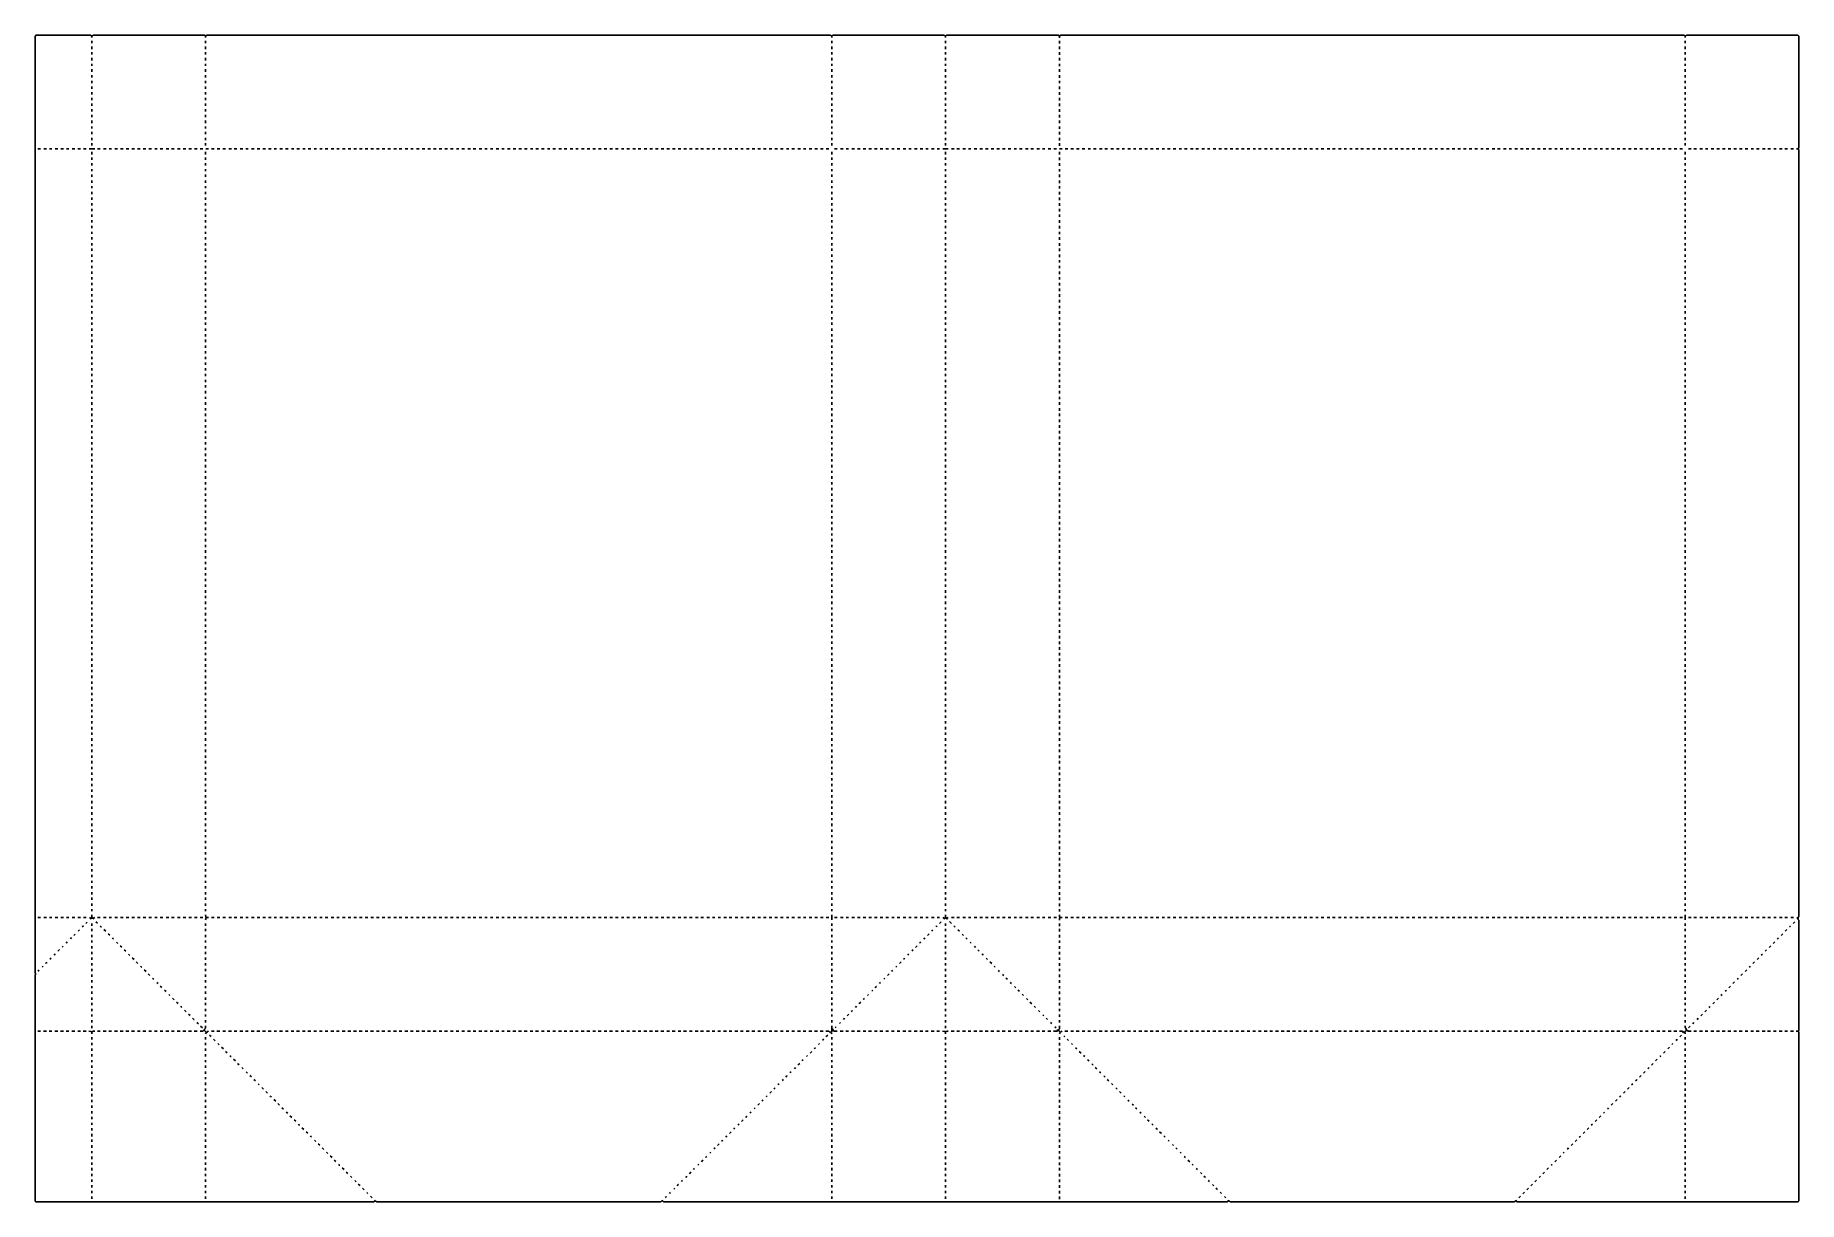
# Model space of a CAD drawing. Extents: x 2 to 7322, y 4 to 4844.
import ezdxf

# ---------------------------------------------------------------- set-up
doc = ezdxf.new("R2010")
doc.units = 0
doc.layers.get('0').update_dxf_attribs({"linetype": 'CONTINUOUS'})

msp = doc.modelspace()

# ---------------------------------------------------------------- linework, layer by layer
at = {"color": 7, "linetype": 'CONTINUOUS'}
for points in [[(6148, 7), (6153, 4), (7319, 4), (7320, 5), (7322, 8), (7322, 707, -0.120666), (7320, 711, -0.165541), (7322, 716), (7322, 1172, -0.079147), (7319, 1178), (7318, 1181, -0.082763), (7319.2, 1183.9), (7322, 1189), (7322, 4368, -0.165541), (7320, 4373, -0.165541), (7322, 4378), (7322, 4841), (7318, 4844), (6856, 4844), (6853, 4842), (6849, 4842), (6846, 4844), (4257, 4844), (4255.9, 4843.2, -0.357603), (4248, 4844), (3785, 4844), (3783.1, 4842.8), (3782, 4842), (3778, 4842), (3776.1, 4843.2), (3775, 4844), (3313, 4844), (3310, 4842), (3306, 4842), (3304.1, 4843.2), (3303, 4844), (714, 4844), (712.9, 4843.2, -0.345617), (704, 4844), (242, 4844), (239, 4842), (235, 4842), (233.1, 4843.2), (232, 4844), (5, 4844), (3, 4842), (2, 4841), (2, 952), (3, 951), (3, 946), (2, 945), (2, 7), (2.7, 5.9), (3, 4), (1407, 4), (1410.9, 6.2), (1412, 7)], [(230, 1177, 0.184026), (232, 1180)], [(3769, 1184, 0.22279), (3780, 1180), (3785, 1180, -0.079147), (3791, 1183)], [(3773, 1176, 0.150174), (3776, 1180)], [(4253, 1172, -0.14267), (4255, 1184, -0.129361), (4253.4, 1187), (4253, 1195)], [(7318, 1181, -0.120666), (7314, 1183)], [(7316, 1176, -0.184026), (7319, 1178)], [(162, 1109, -0.087559), (168, 1114)], [(212, 1159, -0.087559), (218, 1164)], [(327, 1094, -0.183481), (322, 1099)], [(3723, 1127, -0.083767), (3728, 1131)], [(3624, 1027, -0.175343), (3628, 1031)], [(3673, 1077, -0.083767), (3678, 1081)], [(7183, 1044, 0.246), (7188, 1049)], [(7233, 1094, 0.162278), (7238, 1098)], [(45, 992, -0.087559), (51, 997)], [(3556, 960, -0.083767), (3561, 964)], [(3589, 992, -0.067434), (3596, 999)], [(3606, 1010, -0.083767), (3611, 1014)], [(7116, 977, 0.150937), (7121, 981)], [(494, 927, -0.183481), (489, 932)], [(3506, 910, -0.083767), (3511, 914)], [(7016, 877, 0.113888), (7022, 882)], [(7066, 927, 0.2297), (7071, 932)], [(611, 810, -0.183481), (606, 815)], [(3422, 825, -0.067434), (3429, 832)], [(3439, 843, -0.083767), (3444, 847)], [(3457, 860, -0.175343), (3461, 864)], [(6949, 810, 0.150937), (6954, 814)], [(709, 701, 0.126706), (712, 708), (705, 715), (705, 720), (708.5, 724), (709, 734)], [(3340, 743, -0.175343), (3344, 747)], [(3372, 775, -0.067434), (3379, 782)], [(3389, 793, -0.083767), (3394, 797)], [(6851, 701), (6850.2, 703.1, -0.113888), (6849, 707, -0.154488), (6855, 715), (6854.6, 719.9), (6853.2, 722.1, -0.181226), (6851, 734)], [(6899, 760, 0.213245), (6904, 765)], [(225, 711), (233, 710.6, -0.129758), (236, 709), (239.1, 709.8, -0.178954), (249, 711)], [(712, 708), (714, 708, -0.126706), (721, 711)], [(3253, 656, -0.175343), (3257, 660)], [(3308, 701, 0.085094), (3305, 707), (3302, 706), (3301, 706), (3296, 711), (3284, 711)], [(3285, 688, -0.067434), (3292, 695)], [(3305, 707, -0.180574), (3309, 713, 0.212214), (3312, 715), (3312, 719)], [(3768, 711), (3776, 710.6, -0.129758), (3779, 709), (3782.1, 709.8, -0.178954), (3792, 711)], [(4253, 701), (4254.2, 702.9, -0.113019), (4257, 707)], [(4257, 708, -0.126706), (4264, 711)], [(6812, 673, 0.213245), (6817, 678)], [(6849, 707), (6845, 706), (6843, 707), (6843, 708, 1.117265), (6841, 709), (6839, 711), (6827, 711)], [(3185, 589, -0.083767), (3190, 593)], [(3235, 639, -0.083767), (3240, 643)], [(6745, 606, 0.150937), (6750, 610)], [(865, 556, -0.183481), (860, 561)], [(3135, 539, -0.083767), (3140, 543)], [(3168, 571, -0.067434), (3175, 578)], [(6695, 556, 0.246), (6700, 561)], [(982, 439, -0.183481), (977, 444)], [(3068, 472, -0.083767), (3073, 476)], [(3086, 489, -0.175343), (3090, 493)], [(6578, 439, 0.162278), (6583, 443)], [(6645, 506, 0.108348), (6651, 511)], [(2969, 372, -0.175343), (2973, 376)], [(3018, 422, -0.083767), (3023, 426)], [(6528, 389, 0.246), (6533, 394)], [(2901, 305, -0.083767), (2906, 309)], [(2934, 337, -0.067434), (2941, 344)], [(1149, 272, -0.183481), (1144, 277)], [(2851, 255, -0.083767), (2856, 259)], [(6361, 222, 0.2297), (6366, 227)], [(6411, 272, 0.162278), (6416, 276)], [(2767, 170, -0.067434), (2774, 177)], [(2784, 188, -0.09902), (2789, 192)], [(2802, 205, -0.175343), (2806, 209)], [(6294, 155, 0.150937), (6299, 159)], [(1316, 105, -0.183481), (1311, 110)], [(2684, 88, -0.083767), (2689, 92)], [(2717, 120, -0.067434), (2724, 127)], [(2734, 138, -0.083767), (2739, 142)], [(1410, 10), (1412, 8), (1412, 7, -0.085094), (1418, 4), (2598, 4, -0.126706), (2605, 7, -0.212214), (2607, 10)], [(2617, 21, -0.09902), (2622, 25)], [(2635, 38, -0.175343), (2639, 42)], [(4953, 10), (4955, 8), (4955, 7, -0.126966), (4962, 4), (6142, 4, -0.079147), (6148, 7, -0.212214), (6150, 10)]]:
    msp.add_lwpolyline(points, format="xyb", dxfattribs=at)
for points in [[(237, 4835), (237, 4842)], [(709, 4835), (709, 4842)], [(3308, 4835), (3308, 4842)], [(3780, 4835), (3780, 4842)], [(4253, 4834), (4253, 4842)], [(6851, 4835), (6851, 4842)], [(237, 4811), (237, 4821)], [(237, 4787), (237, 4797)], [(237, 4764), (237, 4774)], [(709, 4811), (709, 4821)], [(709, 4787), (709, 4797)], [(709, 4764), (709, 4774)], [(3308, 4811), (3308, 4821)], [(3308, 4787), (3308, 4797)], [(3308, 4764), (3308, 4774)], [(3780, 4811), (3780, 4821)], [(3780, 4787), (3780, 4797)], [(3780, 4764), (3780, 4774)], [(4253, 4810), (4253, 4821)], [(4253, 4786), (4253, 4797)], [(4253, 4763), (4253, 4774)], [(6851, 4811), (6851, 4821)], [(6851, 4787), (6851, 4797)], [(6851, 4764), (6851, 4774)], [(237, 4740), (237, 4750)], [(237, 4717), (237, 4726)], [(237, 4693), (237, 4703)], [(709, 4740), (709, 4750)], [(709, 4717), (709, 4726)], [(709, 4693), (709, 4703)], [(3308, 4740), (3308, 4750)], [(3308, 4717), (3308, 4726)], [(3308, 4693), (3308, 4703)], [(3780, 4740), (3780, 4750)], [(3780, 4717), (3780, 4726)], [(3780, 4693), (3780, 4703)], [(4253, 4739), (4253, 4750)], [(4253, 4716), (4253, 4726)], [(4253, 4692), (4253, 4703)], [(6851, 4740), (6851, 4750)], [(6851, 4717), (6851, 4726)], [(6851, 4693), (6851, 4703)], [(237, 4669), (237, 4679)], [(237, 4646), (237, 4655)], [(237, 4622), (237, 4632)], [(709, 4669), (709, 4679)], [(709, 4646), (709, 4655)], [(709, 4622), (709, 4632)], [(3308, 4669), (3308, 4679)], [(3308, 4646), (3308, 4655)], [(3308, 4622), (3308, 4632)], [(3780, 4669), (3780, 4679)], [(3780, 4646), (3780, 4655)], [(3780, 4622), (3780, 4632)], [(4253, 4668), (4253, 4679)], [(4253, 4645), (4253, 4655)], [(4253, 4621), (4253, 4632)], [(6851, 4669), (6851, 4679)], [(6851, 4646), (6851, 4655)], [(6851, 4622), (6851, 4632)], [(237, 4598), (237, 4608)], [(237, 4575), (237, 4585)], [(237, 4551), (237, 4561)], [(709, 4598), (709, 4608)], [(709, 4575), (709, 4585)], [(709, 4551), (709, 4561)], [(3308, 4598), (3308, 4608)], [(3308, 4575), (3308, 4585)], [(3308, 4551), (3308, 4561)], [(3780, 4598), (3780, 4608)], [(3780, 4575), (3780, 4585)], [(3780, 4551), (3780, 4561)], [(4253, 4597), (4253, 4608)], [(4253, 4574), (4253, 4585)], [(4253, 4550), (4253, 4561)], [(6851, 4598), (6851, 4608)], [(6851, 4575), (6851, 4585)], [(6851, 4551), (6851, 4561)], [(237, 4528), (237, 4537)], [(237, 4504), (237, 4514)], [(237, 4480), (237, 4490)], [(237, 4457), (237, 4466)], [(709, 4528), (709, 4537)], [(709, 4504), (709, 4514)], [(709, 4480), (709, 4490)], [(709, 4457), (709, 4466)], [(3308, 4528), (3308, 4537)], [(3308, 4504), (3308, 4514)], [(3308, 4480), (3308, 4490)], [(3308, 4457), (3308, 4466)], [(3780, 4528), (3780, 4537)], [(3780, 4504), (3780, 4514)], [(3780, 4480), (3780, 4490)], [(3780, 4457), (3780, 4466)], [(4253, 4527), (4253, 4537)], [(4253, 4503), (4253, 4514)], [(4253, 4479), (4253, 4490)], [(4253, 4456), (4253, 4466)], [(6851, 4528), (6851, 4537)], [(6851, 4504), (6851, 4514)], [(6851, 4480), (6851, 4490)], [(6851, 4457), (6851, 4466)], [(237, 4433), (237, 4443)], [(237, 4409), (237, 4419)], [(237, 4386), (237, 4396)], [(709, 4433), (709, 4443)], [(709, 4409), (709, 4419)], [(709, 4386), (709, 4396)], [(3308, 4433), (3308, 4443)], [(3308, 4409), (3308, 4419)], [(3308, 4386), (3308, 4396)], [(3780, 4433), (3780, 4443)], [(3780, 4409), (3780, 4419)], [(3780, 4386), (3780, 4396)], [(4253, 4432), (4253, 4443)], [(4253, 4408), (4253, 4419)], [(4253, 4385), (4253, 4396)], [(6851, 4433), (6851, 4443)], [(6851, 4409), (6851, 4419)], [(6851, 4386), (6851, 4396)], [(13, 4373), (24, 4373)], [(37, 4373), (48, 4373)], [(61, 4373), (71, 4373)], [(84, 4373), (95, 4373)], [(108, 4373), (119, 4373)], [(131, 4373), (142, 4373)], [(155, 4373), (166, 4373)], [(179, 4373), (190, 4373)], [(202, 4373), (213, 4373)], [(226, 4373), (249, 4373)], [(237, 4350), (237, 4360)], [(237, 4327), (237, 4337)], [(261, 4373), (272, 4373)], [(285, 4373), (296, 4373)], [(309, 4373), (319, 4373)], [(332, 4373), (343, 4373)], [(356, 4373), (367, 4373)], [(379, 4373), (390, 4373)], [(403, 4373), (414, 4373)], [(427, 4373), (438, 4373)], [(450, 4373), (461, 4373)], [(474, 4373), (485, 4373)], [(498, 4373), (508, 4373)], [(521, 4373), (532, 4373)], [(545, 4373), (556, 4373)], [(568, 4373), (579, 4373)], [(592, 4373), (603, 4373)], [(616, 4373), (627, 4373)], [(639, 4373), (650, 4373)], [(663, 4373), (674, 4373)], [(687, 4373), (697, 4373)], [(709, 4350), (709, 4360)], [(709, 4327), (709, 4337)], [(710, 4373), (721, 4373)], [(734, 4373), (745, 4373)], [(757, 4373), (768, 4373)], [(781, 4373), (792, 4373)], [(805, 4373), (816, 4373)], [(828, 4373), (839, 4373)], [(852, 4373), (863, 4373)], [(876, 4373), (886, 4373)], [(899, 4373), (910, 4373)], [(923, 4373), (934, 4373)], [(946, 4373), (957, 4373)], [(970, 4373), (981, 4373)], [(994, 4373), (1004, 4373)], [(1017, 4373), (1028, 4373)], [(1041, 4373), (1052, 4373)], [(1065, 4373), (1075, 4373)], [(1088, 4373), (1099, 4373)], [(1112, 4373), (1123, 4373)], [(1135, 4373), (1146, 4373)], [(1159, 4373), (1170, 4373)], [(1183, 4373), (1193, 4373)], [(1206, 4373), (1217, 4373)], [(1230, 4373), (1241, 4373)], [(1254, 4373), (1264, 4373)], [(1277, 4373), (1288, 4373)], [(1301, 4373), (1312, 4373)], [(1324, 4373), (1335, 4373)], [(1348, 4373), (1359, 4373)], [(1372, 4373), (1382, 4373)], [(1395, 4373), (1406, 4373)], [(1419, 4373), (1430, 4373)], [(1442, 4373), (1453, 4373)], [(1466, 4373), (1477, 4373)], [(1490, 4373), (1501, 4373)], [(1513, 4373), (1524, 4373)], [(1537, 4373), (1548, 4373)], [(1561, 4373), (1571, 4373)], [(1584, 4373), (1595, 4373)], [(1608, 4373), (1619, 4373)], [(1631, 4373), (1642, 4373)], [(1655, 4373), (1666, 4373)], [(1679, 4373), (1690, 4373)], [(1702, 4373), (1713, 4373)], [(1726, 4373), (1737, 4373)], [(1750, 4373), (1760, 4373)], [(1773, 4373), (1784, 4373)], [(1797, 4373), (1808, 4373)], [(1820, 4373), (1831, 4373)], [(1844, 4373), (1855, 4373)], [(1868, 4373), (1878, 4373)], [(1891, 4373), (1902, 4373)], [(1915, 4373), (1926, 4373)], [(1939, 4373), (1949, 4373)], [(1962, 4373), (1973, 4373)], [(1986, 4373), (1997, 4373)], [(2009, 4373), (2020, 4373)], [(2033, 4373), (2044, 4373)], [(2057, 4373), (2067, 4373)], [(2080, 4373), (2091, 4373)], [(2104, 4373), (2115, 4373)], [(2128, 4373), (2138, 4373)], [(2151, 4373), (2162, 4373)], [(2175, 4373), (2186, 4373)], [(2198, 4373), (2209, 4373)], [(2222, 4373), (2233, 4373)], [(2246, 4373), (2256, 4373)], [(2269, 4373), (2280, 4373)], [(2293, 4373), (2304, 4373)], [(2317, 4373), (2327, 4373)], [(2340, 4373), (2351, 4373)], [(2364, 4373), (2375, 4373)], [(2387, 4373), (2398, 4373)], [(2411, 4373), (2422, 4373)], [(2435, 4373), (2445, 4373)], [(2458, 4373), (2469, 4373)], [(2482, 4373), (2493, 4373)], [(2505, 4373), (2516, 4373)], [(2529, 4373), (2540, 4373)], [(2553, 4373), (2564, 4373)], [(2576, 4373), (2587, 4373)], [(2600, 4373), (2611, 4373)], [(2624, 4373), (2634, 4373)], [(2647, 4373), (2658, 4373)], [(2671, 4373), (2682, 4373)], [(2694, 4373), (2705, 4373)], [(2718, 4373), (2729, 4373)], [(2742, 4373), (2753, 4373)], [(2765, 4373), (2776, 4373)], [(2789, 4373), (2800, 4373)], [(2813, 4373), (2823, 4373)], [(2836, 4373), (2847, 4373)], [(2860, 4373), (2871, 4373)], [(2883, 4373), (2894, 4373)], [(2907, 4373), (2918, 4373)], [(2931, 4373), (2941, 4373)], [(2954, 4373), (2965, 4373)], [(2978, 4373), (2989, 4373)], [(3002, 4373), (3012, 4373)], [(3025, 4373), (3036, 4373)], [(3049, 4373), (3060, 4373)], [(3072, 4373), (3083, 4373)], [(3096, 4373), (3107, 4373)], [(3120, 4373), (3130, 4373)], [(3143, 4373), (3154, 4373)], [(3167, 4373), (3178, 4373)], [(3191, 4373), (3201, 4373)], [(3214, 4373), (3225, 4373)], [(3238, 4373), (3249, 4373)], [(3261, 4373), (3272, 4373)], [(3285, 4373), (3296, 4373)], [(3308, 4350), (3308, 4360)], [(3308, 4327), (3308, 4337)], [(3320, 4373), (3331, 4373)], [(3344, 4373), (3355, 4373)], [(3368, 4373), (3378, 4373)], [(3391, 4373), (3402, 4373)], [(3415, 4373), (3426, 4373)], [(3439, 4373), (3449, 4373)], [(3462, 4373), (3473, 4373)], [(3486, 4373), (3497, 4373)], [(3509, 4373), (3520, 4373)], [(3533, 4373), (3544, 4373)], [(3557, 4373), (3567, 4373)], [(3580, 4373), (3591, 4373)], [(3604, 4373), (3615, 4373)], [(3628, 4373), (3638, 4373)], [(3651, 4373), (3662, 4373)], [(3675, 4373), (3686, 4373)], [(3698, 4373), (3709, 4373)], [(3722, 4373), (3733, 4373)], [(3746, 4373), (3756, 4373)], [(3769, 4373), (3792, 4373)], [(3780, 4350), (3780, 4360)], [(3780, 4327), (3780, 4337)], [(3805, 4373), (3816, 4373)], [(3828, 4373), (3839, 4373)], [(3852, 4373), (3863, 4373)], [(3876, 4373), (3886, 4373)], [(3899, 4373), (3910, 4373)], [(3923, 4373), (3934, 4373)], [(3946, 4373), (3957, 4373)], [(3970, 4373), (3981, 4373)], [(3994, 4373), (4004, 4373)], [(4017, 4373), (4028, 4373)], [(4041, 4373), (4052, 4373)], [(4065, 4373), (4075, 4373)], [(4088, 4373), (4099, 4373)], [(4112, 4373), (4123, 4373)], [(4135, 4373), (4146, 4373)], [(4159, 4373), (4170, 4373)], [(4183, 4373), (4193, 4373)], [(4206, 4373), (4217, 4373)], [(4230, 4373), (4241, 4373)], [(4253, 4349), (4253, 4360)], [(4253, 4326), (4253, 4337)], [(4254, 4373), (4264, 4373)], [(4277, 4373), (4288, 4373)], [(4301, 4373), (4312, 4373)], [(4324, 4373), (4335, 4373)], [(4348, 4373), (4359, 4373)], [(4372, 4373), (4382, 4373)], [(4395, 4373), (4406, 4373)], [(4419, 4373), (4430, 4373)], [(4442, 4373), (4453, 4373)], [(4466, 4373), (4477, 4373)], [(4490, 4373), (4501, 4373)], [(4513, 4373), (4524, 4373)], [(4537, 4373), (4548, 4373)], [(4561, 4373), (4571, 4373)], [(4584, 4373), (4595, 4373)], [(4608, 4373), (4619, 4373)], [(4631, 4373), (4642, 4373)], [(4655, 4373), (4666, 4373)], [(4679, 4373), (4690, 4373)], [(4702, 4373), (4713, 4373)], [(4726, 4373), (4737, 4373)], [(4750, 4373), (4760, 4373)], [(4773, 4373), (4784, 4373)], [(4797, 4373), (4808, 4373)], [(4820, 4373), (4831, 4373)], [(4844, 4373), (4855, 4373)], [(4868, 4373), (4878, 4373)], [(4891, 4373), (4902, 4373)], [(4915, 4373), (4926, 4373)], [(4939, 4373), (4949, 4373)], [(4962, 4373), (4973, 4373)], [(4986, 4373), (4997, 4373)], [(5009, 4373), (5020, 4373)], [(5033, 4373), (5044, 4373)], [(5057, 4373), (5067, 4373)], [(5080, 4373), (5091, 4373)], [(5104, 4373), (5115, 4373)], [(5128, 4373), (5138, 4373)], [(5151, 4373), (5162, 4373)], [(5175, 4373), (5186, 4373)], [(5198, 4373), (5209, 4373)], [(5222, 4373), (5233, 4373)], [(5246, 4373), (5256, 4373)], [(5269, 4373), (5280, 4373)], [(5293, 4373), (5304, 4373)], [(5317, 4373), (5327, 4373)], [(5340, 4373), (5351, 4373)], [(5364, 4373), (5375, 4373)], [(5387, 4373), (5398, 4373)], [(5411, 4373), (5422, 4373)], [(5435, 4373), (5445, 4373)], [(5458, 4373), (5469, 4373)], [(5482, 4373), (5493, 4373)], [(5505, 4373), (5516, 4373)], [(5529, 4373), (5540, 4373)], [(5553, 4373), (5564, 4373)], [(5576, 4373), (5587, 4373)], [(5600, 4373), (5611, 4373)], [(5624, 4373), (5634, 4373)], [(5647, 4373), (5658, 4373)], [(5671, 4373), (5682, 4373)], [(5694, 4373), (5705, 4373)], [(5718, 4373), (5729, 4373)], [(5742, 4373), (5753, 4373)], [(5765, 4373), (5776, 4373)], [(5789, 4373), (5800, 4373)], [(5813, 4373), (5823, 4373)], [(5836, 4373), (5847, 4373)], [(5860, 4373), (5871, 4373)], [(5883, 4373), (5894, 4373)], [(5907, 4373), (5918, 4373)], [(5931, 4373), (5941, 4373)], [(5954, 4373), (5965, 4373)], [(5978, 4373), (5989, 4373)], [(6002, 4373), (6012, 4373)], [(6025, 4373), (6036, 4373)], [(6049, 4373), (6060, 4373)], [(6072, 4373), (6083, 4373)], [(6096, 4373), (6107, 4373)], [(6120, 4373), (6130, 4373)], [(6143, 4373), (6154, 4373)], [(6167, 4373), (6178, 4373)], [(6191, 4373), (6201, 4373)], [(6214, 4373), (6225, 4373)], [(6238, 4373), (6249, 4373)], [(6261, 4373), (6272, 4373)], [(6285, 4373), (6296, 4373)], [(6309, 4373), (6319, 4373)], [(6332, 4373), (6343, 4373)], [(6356, 4373), (6367, 4373)], [(6379, 4373), (6390, 4373)], [(6403, 4373), (6414, 4373)], [(6427, 4373), (6438, 4373)], [(6450, 4373), (6461, 4373)], [(6474, 4373), (6485, 4373)], [(6498, 4373), (6508, 4373)], [(6521, 4373), (6532, 4373)], [(6545, 4373), (6556, 4373)], [(6568, 4373), (6579, 4373)], [(6592, 4373), (6603, 4373)], [(6616, 4373), (6627, 4373)], [(6639, 4373), (6650, 4373)], [(6663, 4373), (6674, 4373)], [(6687, 4373), (6697, 4373)], [(6710, 4373), (6721, 4373)], [(6734, 4373), (6745, 4373)], [(6757, 4373), (6768, 4373)], [(6781, 4373), (6792, 4373)], [(6805, 4373), (6816, 4373)], [(6828, 4373), (6839, 4373)], [(6851, 4350), (6851, 4360)], [(6851, 4327), (6851, 4337)], [(6864, 4373), (6875, 4373)], [(6887, 4373), (6898, 4373)], [(6911, 4373), (6922, 4373)], [(6935, 4373), (6945, 4373)], [(6958, 4373), (6969, 4373)], [(6982, 4373), (6993, 4373)], [(7005, 4373), (7016, 4373)], [(7029, 4373), (7040, 4373)], [(7053, 4373), (7064, 4373)], [(7076, 4373), (7087, 4373)], [(7100, 4373), (7111, 4373)], [(7124, 4373), (7134, 4373)], [(7147, 4373), (7158, 4373)], [(7171, 4373), (7182, 4373)], [(7194, 4373), (7205, 4373)], [(7218, 4373), (7229, 4373)], [(7242, 4373), (7253, 4373)], [(7265, 4373), (7276, 4373)], [(7289, 4373), (7300, 4373)], [(7313, 4373), (7320, 4373)], [(237, 4303), (237, 4313)], [(237, 4280), (237, 4289)], [(237, 4256), (237, 4266)], [(709, 4303), (709, 4313)], [(709, 4280), (709, 4289)], [(709, 4256), (709, 4266)], [(3308, 4303), (3308, 4313)], [(3308, 4280), (3308, 4289)], [(3308, 4256), (3308, 4266)], [(3780, 4303), (3780, 4313)], [(3780, 4280), (3780, 4289)], [(3780, 4256), (3780, 4266)], [(4253, 4302), (4253, 4313)], [(4253, 4279), (4253, 4289)], [(4253, 4255), (4253, 4266)], [(6851, 4303), (6851, 4313)], [(6851, 4280), (6851, 4289)], [(6851, 4256), (6851, 4266)], [(237, 4232), (237, 4242)], [(237, 4209), (237, 4218)], [(237, 4185), (237, 4195)], [(709, 4232), (709, 4242)], [(709, 4209), (709, 4218)], [(709, 4185), (709, 4195)], [(3308, 4232), (3308, 4242)], [(3308, 4209), (3308, 4218)], [(3308, 4185), (3308, 4195)], [(3780, 4232), (3780, 4242)], [(3780, 4209), (3780, 4218)], [(3780, 4185), (3780, 4195)], [(4253, 4231), (4253, 4242)], [(4253, 4208), (4253, 4218)], [(4253, 4184), (4253, 4195)], [(6851, 4232), (6851, 4242)], [(6851, 4209), (6851, 4218)], [(6851, 4185), (6851, 4195)], [(237, 4161), (237, 4171)], [(237, 4138), (237, 4148)], [(237, 4114), (237, 4124)], [(237, 4091), (237, 4100)], [(709, 4161), (709, 4171)], [(709, 4138), (709, 4148)], [(709, 4114), (709, 4124)], [(709, 4091), (709, 4100)], [(3308, 4161), (3308, 4171)], [(3308, 4138), (3308, 4148)], [(3308, 4114), (3308, 4124)], [(3308, 4091), (3308, 4100)], [(3780, 4161), (3780, 4171)], [(3780, 4138), (3780, 4148)], [(3780, 4114), (3780, 4124)], [(3780, 4091), (3780, 4100)], [(4253, 4160), (4253, 4171)], [(4253, 4137), (4253, 4148)], [(4253, 4113), (4253, 4124)], [(4253, 4090), (4253, 4100)], [(6851, 4161), (6851, 4171)], [(6851, 4138), (6851, 4148)], [(6851, 4114), (6851, 4124)], [(6851, 4091), (6851, 4100)], [(237, 4067), (237, 4077)], [(237, 4043), (237, 4053)], [(237, 4020), (237, 4029)], [(709, 4067), (709, 4077)], [(709, 4043), (709, 4053)], [(709, 4020), (709, 4029)], [(3308, 4067), (3308, 4077)], [(3308, 4043), (3308, 4053)], [(3308, 4020), (3308, 4029)], [(3780, 4067), (3780, 4077)], [(3780, 4043), (3780, 4053)], [(3780, 4020), (3780, 4029)], [(4253, 4066), (4253, 4077)], [(4253, 4042), (4253, 4053)], [(4253, 4019), (4253, 4029)], [(6851, 4067), (6851, 4077)], [(6851, 4043), (6851, 4053)], [(6851, 4020), (6851, 4029)], [(237, 3996), (237, 4006)], [(237, 3972), (237, 3982)], [(237, 3949), (237, 3959)], [(709, 3996), (709, 4006)], [(709, 3972), (709, 3982)], [(709, 3949), (709, 3959)], [(3308, 3996), (3308, 4006)], [(3308, 3972), (3308, 3982)], [(3308, 3949), (3308, 3959)], [(3780, 3996), (3780, 4006)], [(3780, 3972), (3780, 3982)], [(3780, 3949), (3780, 3959)], [(4253, 3995), (4253, 4006)], [(4253, 3971), (4253, 3982)], [(4253, 3948), (4253, 3959)], [(6851, 3996), (6851, 4006)], [(6851, 3972), (6851, 3982)], [(6851, 3949), (6851, 3959)], [(237, 3925), (237, 3935)], [(237, 3902), (237, 3911)], [(237, 3878), (237, 3888)], [(709, 3925), (709, 3935)], [(709, 3902), (709, 3911)], [(709, 3878), (709, 3888)], [(3308, 3925), (3308, 3935)], [(3308, 3902), (3308, 3911)], [(3308, 3878), (3308, 3888)], [(3780, 3925), (3780, 3935)], [(3780, 3902), (3780, 3911)], [(3780, 3878), (3780, 3888)], [(4253, 3924), (4253, 3935)], [(4253, 3901), (4253, 3911)], [(4253, 3877), (4253, 3888)], [(6851, 3925), (6851, 3935)], [(6851, 3902), (6851, 3911)], [(6851, 3878), (6851, 3888)], [(237, 3854), (237, 3864)], [(237, 3831), (237, 3840)], [(237, 3807), (237, 3817)], [(709, 3854), (709, 3864)], [(709, 3831), (709, 3840)], [(709, 3807), (709, 3817)], [(3308, 3854), (3308, 3864)], [(3308, 3831), (3308, 3840)], [(3308, 3807), (3308, 3817)], [(3780, 3854), (3780, 3864)], [(3780, 3831), (3780, 3840)], [(3780, 3807), (3780, 3817)], [(4253, 3853), (4253, 3864)], [(4253, 3830), (4253, 3840)], [(4253, 3806), (4253, 3817)], [(6851, 3854), (6851, 3864)], [(6851, 3831), (6851, 3840)], [(6851, 3807), (6851, 3817)], [(237, 3783), (237, 3793)], [(237, 3760), (237, 3770)], [(237, 3736), (237, 3746)], [(709, 3783), (709, 3793)], [(709, 3760), (709, 3770)], [(709, 3736), (709, 3746)], [(3308, 3783), (3308, 3793)], [(3308, 3760), (3308, 3770)], [(3308, 3736), (3308, 3746)], [(3780, 3783), (3780, 3793)], [(3780, 3760), (3780, 3770)], [(3780, 3736), (3780, 3746)], [(4253, 3782), (4253, 3793)], [(4253, 3759), (4253, 3770)], [(4253, 3735), (4253, 3746)], [(6851, 3783), (6851, 3793)], [(6851, 3760), (6851, 3770)], [(6851, 3736), (6851, 3746)], [(237, 3713), (237, 3722)], [(237, 3689), (237, 3699)], [(237, 3665), (237, 3675)], [(709, 3713), (709, 3722)], [(709, 3689), (709, 3699)], [(709, 3665), (709, 3675)], [(3308, 3713), (3308, 3722)], [(3308, 3689), (3308, 3699)], [(3308, 3665), (3308, 3675)], [(3780, 3713), (3780, 3722)], [(3780, 3689), (3780, 3699)], [(3780, 3665), (3780, 3675)], [(4253, 3712), (4253, 3722)], [(4253, 3688), (4253, 3699)], [(4253, 3664), (4253, 3675)], [(6851, 3713), (6851, 3722)], [(6851, 3689), (6851, 3699)], [(6851, 3665), (6851, 3675)], [(237, 3642), (237, 3652)], [(237, 3618), (237, 3628)], [(237, 3594), (237, 3604)], [(709, 3642), (709, 3652)], [(709, 3618), (709, 3628)], [(709, 3594), (709, 3604)], [(3308, 3642), (3308, 3652)], [(3308, 3618), (3308, 3628)], [(3308, 3594), (3308, 3604)], [(3780, 3642), (3780, 3652)], [(3780, 3618), (3780, 3628)], [(3780, 3594), (3780, 3604)], [(4253, 3641), (4253, 3652)], [(4253, 3617), (4253, 3628)], [(4253, 3593), (4253, 3604)], [(6851, 3642), (6851, 3652)], [(6851, 3618), (6851, 3628)], [(6851, 3594), (6851, 3604)], [(237, 3571), (237, 3581)], [(237, 3547), (237, 3557)], [(237, 3524), (237, 3533)], [(709, 3571), (709, 3581)], [(709, 3547), (709, 3557)], [(709, 3524), (709, 3533)], [(3308, 3571), (3308, 3581)], [(3308, 3547), (3308, 3557)], [(3308, 3524), (3308, 3533)], [(3780, 3571), (3780, 3581)], [(3780, 3547), (3780, 3557)], [(3780, 3524), (3780, 3533)], [(4253, 3570), (4253, 3581)], [(4253, 3546), (4253, 3557)], [(4253, 3523), (4253, 3533)], [(6851, 3571), (6851, 3581)], [(6851, 3547), (6851, 3557)], [(6851, 3524), (6851, 3533)], [(237, 3500), (237, 3510)], [(237, 3476), (237, 3486)], [(237, 3453), (237, 3463)], [(709, 3500), (709, 3510)], [(709, 3476), (709, 3486)], [(709, 3453), (709, 3463)], [(3308, 3500), (3308, 3510)], [(3308, 3476), (3308, 3486)], [(3308, 3453), (3308, 3463)], [(3780, 3500), (3780, 3510)], [(3780, 3476), (3780, 3486)], [(3780, 3453), (3780, 3463)], [(4253, 3499), (4253, 3510)], [(4253, 3475), (4253, 3486)], [(4253, 3452), (4253, 3463)], [(6851, 3500), (6851, 3510)], [(6851, 3476), (6851, 3486)], [(6851, 3453), (6851, 3463)], [(237, 3429), (237, 3439)], [(237, 3405), (237, 3415)], [(237, 3382), (237, 3392)], [(237, 3358), (237, 3368)], [(709, 3429), (709, 3439)], [(709, 3405), (709, 3415)], [(709, 3382), (709, 3392)], [(709, 3358), (709, 3368)], [(3308, 3429), (3308, 3439)], [(3308, 3405), (3308, 3415)], [(3308, 3382), (3308, 3392)], [(3308, 3358), (3308, 3368)], [(3780, 3429), (3780, 3439)], [(3780, 3405), (3780, 3415)], [(3780, 3382), (3780, 3392)], [(3780, 3358), (3780, 3368)], [(4253, 3428), (4253, 3439)], [(4253, 3404), (4253, 3415)], [(4253, 3381), (4253, 3392)], [(4253, 3357), (4253, 3368)], [(6851, 3429), (6851, 3439)], [(6851, 3405), (6851, 3415)], [(6851, 3382), (6851, 3392)], [(6851, 3358), (6851, 3368)], [(237, 3335), (237, 3344)], [(237, 3311), (237, 3321)], [(237, 3287), (237, 3297)], [(709, 3335), (709, 3344)], [(709, 3311), (709, 3321)], [(709, 3287), (709, 3297)], [(3308, 3335), (3308, 3344)], [(3308, 3311), (3308, 3321)], [(3308, 3287), (3308, 3297)], [(3780, 3335), (3780, 3344)], [(3780, 3311), (3780, 3321)], [(3780, 3287), (3780, 3297)], [(4253, 3334), (4253, 3344)], [(4253, 3310), (4253, 3321)], [(4253, 3286), (4253, 3297)], [(6851, 3335), (6851, 3344)], [(6851, 3311), (6851, 3321)], [(6851, 3287), (6851, 3297)], [(237, 3264), (237, 3274)], [(237, 3240), (237, 3250)], [(237, 3216), (237, 3226)], [(709, 3264), (709, 3274)], [(709, 3240), (709, 3250)], [(709, 3216), (709, 3226)], [(3308, 3264), (3308, 3274)], [(3308, 3240), (3308, 3250)], [(3308, 3216), (3308, 3226)], [(3780, 3264), (3780, 3274)], [(3780, 3240), (3780, 3250)], [(3780, 3216), (3780, 3226)], [(4253, 3263), (4253, 3274)], [(4253, 3239), (4253, 3250)], [(4253, 3215), (4253, 3226)], [(6851, 3264), (6851, 3274)], [(6851, 3240), (6851, 3250)], [(6851, 3216), (6851, 3226)], [(237, 3193), (237, 3203)], [(237, 3169), (237, 3179)], [(237, 3146), (237, 3155)], [(709, 3193), (709, 3203)], [(709, 3169), (709, 3179)], [(709, 3146), (709, 3155)], [(3308, 3193), (3308, 3203)], [(3308, 3169), (3308, 3179)], [(3308, 3146), (3308, 3155)], [(3780, 3193), (3780, 3203)], [(3780, 3169), (3780, 3179)], [(3780, 3146), (3780, 3155)], [(4253, 3192), (4253, 3203)], [(4253, 3168), (4253, 3179)], [(4253, 3145), (4253, 3155)], [(6851, 3193), (6851, 3203)], [(6851, 3169), (6851, 3179)], [(6851, 3146), (6851, 3155)], [(237, 3122), (237, 3132)], [(237, 3098), (237, 3108)], [(237, 3075), (237, 3085)], [(709, 3122), (709, 3132)], [(709, 3098), (709, 3108)], [(709, 3075), (709, 3085)], [(3308, 3122), (3308, 3132)], [(3308, 3098), (3308, 3108)], [(3308, 3075), (3308, 3085)], [(3780, 3122), (3780, 3132)], [(3780, 3098), (3780, 3108)], [(3780, 3075), (3780, 3085)], [(4253, 3121), (4253, 3132)], [(4253, 3097), (4253, 3108)], [(4253, 3074), (4253, 3085)], [(6851, 3122), (6851, 3132)], [(6851, 3098), (6851, 3108)], [(6851, 3075), (6851, 3085)], [(237, 3051), (237, 3061)], [(237, 3028), (237, 3037)], [(237, 3004), (237, 3014)], [(709, 3051), (709, 3061)], [(709, 3028), (709, 3037)], [(709, 3004), (709, 3014)], [(3308, 3051), (3308, 3061)], [(3308, 3028), (3308, 3037)], [(3308, 3004), (3308, 3014)], [(3780, 3051), (3780, 3061)], [(3780, 3028), (3780, 3037)], [(3780, 3004), (3780, 3014)], [(4253, 3050), (4253, 3061)], [(4253, 3027), (4253, 3037)], [(4253, 3003), (4253, 3014)], [(6851, 3051), (6851, 3061)], [(6851, 3028), (6851, 3037)], [(6851, 3004), (6851, 3014)], [(237, 2980), (237, 2990)], [(237, 2957), (237, 2966)], [(237, 2933), (237, 2943)], [(709, 2980), (709, 2990)], [(709, 2957), (709, 2966)], [(709, 2933), (709, 2943)], [(3308, 2980), (3308, 2990)], [(3308, 2957), (3308, 2966)], [(3308, 2933), (3308, 2943)], [(3780, 2980), (3780, 2990)], [(3780, 2957), (3780, 2966)], [(3780, 2933), (3780, 2943)], [(4253, 2979), (4253, 2990)], [(4253, 2956), (4253, 2966)], [(4253, 2932), (4253, 2943)], [(6851, 2980), (6851, 2990)], [(6851, 2957), (6851, 2966)], [(6851, 2933), (6851, 2943)], [(237, 2909), (237, 2919)], [(237, 2886), (237, 2896)], [(237, 2862), (237, 2872)], [(709, 2909), (709, 2919)], [(709, 2886), (709, 2896)], [(709, 2862), (709, 2872)], [(3308, 2909), (3308, 2919)], [(3308, 2886), (3308, 2896)], [(3308, 2862), (3308, 2872)], [(3780, 2909), (3780, 2919)], [(3780, 2886), (3780, 2896)], [(3780, 2862), (3780, 2872)], [(4253, 2908), (4253, 2919)], [(4253, 2885), (4253, 2896)], [(4253, 2861), (4253, 2872)], [(6851, 2909), (6851, 2919)], [(6851, 2886), (6851, 2896)], [(6851, 2862), (6851, 2872)], [(237, 2839), (237, 2848)], [(237, 2815), (237, 2825)], [(237, 2791), (237, 2801)], [(709, 2839), (709, 2848)], [(709, 2815), (709, 2825)], [(709, 2791), (709, 2801)], [(3308, 2839), (3308, 2848)], [(3308, 2815), (3308, 2825)], [(3308, 2791), (3308, 2801)], [(3780, 2839), (3780, 2848)], [(3780, 2815), (3780, 2825)], [(3780, 2791), (3780, 2801)], [(4253, 2838), (4253, 2848)], [(4253, 2814), (4253, 2825)], [(4253, 2790), (4253, 2801)], [(6851, 2839), (6851, 2848)], [(6851, 2815), (6851, 2825)], [(6851, 2791), (6851, 2801)], [(237, 2768), (237, 2777)], [(237, 2744), (237, 2754)], [(237, 2720), (237, 2730)], [(709, 2768), (709, 2777)], [(709, 2744), (709, 2754)], [(709, 2720), (709, 2730)], [(3308, 2768), (3308, 2777)], [(3308, 2744), (3308, 2754)], [(3308, 2720), (3308, 2730)], [(3780, 2768), (3780, 2777)], [(3780, 2744), (3780, 2754)], [(3780, 2720), (3780, 2730)], [(4253, 2767), (4253, 2777)], [(4253, 2743), (4253, 2754)], [(4253, 2719), (4253, 2730)], [(6851, 2768), (6851, 2777)], [(6851, 2744), (6851, 2754)], [(6851, 2720), (6851, 2730)], [(237, 2697), (237, 2707)], [(237, 2673), (237, 2683)], [(237, 2650), (237, 2659)], [(237, 2626), (237, 2636)], [(709, 2697), (709, 2707)], [(709, 2673), (709, 2683)], [(709, 2650), (709, 2659)], [(709, 2626), (709, 2636)], [(3308, 2697), (3308, 2707)], [(3308, 2673), (3308, 2683)], [(3308, 2650), (3308, 2659)], [(3308, 2626), (3308, 2636)], [(3780, 2697), (3780, 2707)], [(3780, 2673), (3780, 2683)], [(3780, 2650), (3780, 2659)], [(3780, 2626), (3780, 2636)], [(4253, 2696), (4253, 2707)], [(4253, 2672), (4253, 2683)], [(4253, 2649), (4253, 2659)], [(4253, 2625), (4253, 2636)], [(6851, 2697), (6851, 2707)], [(6851, 2673), (6851, 2683)], [(6851, 2650), (6851, 2659)], [(6851, 2626), (6851, 2636)], [(237, 2602), (237, 2612)], [(237, 2579), (237, 2588)], [(237, 2555), (237, 2565)], [(709, 2602), (709, 2612)], [(709, 2579), (709, 2588)], [(709, 2555), (709, 2565)], [(3308, 2602), (3308, 2612)], [(3308, 2579), (3308, 2588)], [(3308, 2555), (3308, 2565)], [(3780, 2602), (3780, 2612)], [(3780, 2579), (3780, 2588)], [(3780, 2555), (3780, 2565)], [(4253, 2601), (4253, 2612)], [(4253, 2578), (4253, 2588)], [(4253, 2554), (4253, 2565)], [(6851, 2602), (6851, 2612)], [(6851, 2579), (6851, 2588)], [(6851, 2555), (6851, 2565)], [(237, 2531), (237, 2541)], [(237, 2508), (237, 2518)], [(237, 2484), (237, 2494)], [(709, 2531), (709, 2541)], [(709, 2508), (709, 2518)], [(709, 2484), (709, 2494)], [(3308, 2531), (3308, 2541)], [(3308, 2508), (3308, 2518)], [(3308, 2484), (3308, 2494)], [(3780, 2531), (3780, 2541)], [(3780, 2508), (3780, 2518)], [(3780, 2484), (3780, 2494)], [(4253, 2530), (4253, 2541)], [(4253, 2507), (4253, 2518)], [(4253, 2483), (4253, 2494)], [(6851, 2531), (6851, 2541)], [(6851, 2508), (6851, 2518)], [(6851, 2484), (6851, 2494)], [(237, 2461), (237, 2470)], [(237, 2437), (237, 2447)], [(237, 2413), (237, 2423)], [(709, 2461), (709, 2470)], [(709, 2437), (709, 2447)], [(709, 2413), (709, 2423)], [(3308, 2461), (3308, 2470)], [(3308, 2437), (3308, 2447)], [(3308, 2413), (3308, 2423)], [(3780, 2461), (3780, 2470)], [(3780, 2437), (3780, 2447)], [(3780, 2413), (3780, 2423)], [(4253, 2460), (4253, 2470)], [(4253, 2436), (4253, 2447)], [(4253, 2412), (4253, 2423)], [(6851, 2461), (6851, 2470)], [(6851, 2437), (6851, 2447)], [(6851, 2413), (6851, 2423)], [(237, 2390), (237, 2399)], [(237, 2366), (237, 2376)], [(237, 2342), (237, 2352)], [(709, 2390), (709, 2399)], [(709, 2366), (709, 2376)], [(709, 2342), (709, 2352)], [(3308, 2390), (3308, 2399)], [(3308, 2366), (3308, 2376)], [(3308, 2342), (3308, 2352)], [(3780, 2390), (3780, 2399)], [(3780, 2366), (3780, 2376)], [(3780, 2342), (3780, 2352)], [(4253, 2389), (4253, 2399)], [(4253, 2365), (4253, 2376)], [(4253, 2341), (4253, 2352)], [(6851, 2390), (6851, 2399)], [(6851, 2366), (6851, 2376)], [(6851, 2342), (6851, 2352)], [(237, 2319), (237, 2329)], [(237, 2295), (237, 2305)], [(237, 2272), (237, 2281)], [(709, 2319), (709, 2329)], [(709, 2295), (709, 2305)], [(709, 2272), (709, 2281)], [(3308, 2319), (3308, 2329)], [(3308, 2295), (3308, 2305)], [(3308, 2272), (3308, 2281)], [(3780, 2319), (3780, 2329)], [(3780, 2295), (3780, 2305)], [(3780, 2272), (3780, 2281)], [(4253, 2318), (4253, 2329)], [(4253, 2294), (4253, 2305)], [(4253, 2271), (4253, 2281)], [(6851, 2319), (6851, 2329)], [(6851, 2295), (6851, 2305)], [(6851, 2272), (6851, 2281)], [(237, 2248), (237, 2258)], [(237, 2224), (237, 2234)], [(237, 2201), (237, 2211)], [(709, 2248), (709, 2258)], [(709, 2224), (709, 2234)], [(709, 2201), (709, 2211)], [(3308, 2248), (3308, 2258)], [(3308, 2224), (3308, 2234)], [(3308, 2201), (3308, 2211)], [(3780, 2248), (3780, 2258)], [(3780, 2224), (3780, 2234)], [(3780, 2201), (3780, 2211)], [(4253, 2247), (4253, 2258)], [(4253, 2223), (4253, 2234)], [(4253, 2200), (4253, 2211)], [(6851, 2248), (6851, 2258)], [(6851, 2224), (6851, 2234)], [(6851, 2201), (6851, 2211)], [(237, 2177), (237, 2187)], [(237, 2153), (237, 2163)], [(237, 2130), (237, 2140)], [(709, 2177), (709, 2187)], [(709, 2153), (709, 2163)], [(709, 2130), (709, 2140)], [(3308, 2177), (3308, 2187)], [(3308, 2153), (3308, 2163)], [(3308, 2130), (3308, 2140)], [(3780, 2177), (3780, 2187)], [(3780, 2153), (3780, 2163)], [(3780, 2130), (3780, 2140)], [(4253, 2176), (4253, 2187)], [(4253, 2152), (4253, 2163)], [(4253, 2129), (4253, 2140)], [(6851, 2177), (6851, 2187)], [(6851, 2153), (6851, 2163)], [(6851, 2130), (6851, 2140)], [(237, 2106), (237, 2116)], [(237, 2083), (237, 2092)], [(237, 2059), (237, 2069)], [(709, 2106), (709, 2116)], [(709, 2083), (709, 2092)], [(709, 2059), (709, 2069)], [(3308, 2106), (3308, 2116)], [(3308, 2083), (3308, 2092)], [(3308, 2059), (3308, 2069)], [(3780, 2106), (3780, 2116)], [(3780, 2083), (3780, 2092)], [(3780, 2059), (3780, 2069)], [(4253, 2105), (4253, 2116)], [(4253, 2082), (4253, 2092)], [(4253, 2058), (4253, 2069)], [(6851, 2106), (6851, 2116)], [(6851, 2083), (6851, 2092)], [(6851, 2059), (6851, 2069)], [(237, 2035), (237, 2045)], [(237, 2012), (237, 2022)], [(237, 1988), (237, 1998)], [(709, 2035), (709, 2045)], [(709, 2012), (709, 2022)], [(709, 1988), (709, 1998)], [(3308, 2035), (3308, 2045)], [(3308, 2012), (3308, 2022)], [(3308, 1988), (3308, 1998)], [(3780, 2035), (3780, 2045)], [(3780, 2012), (3780, 2022)], [(3780, 1988), (3780, 1998)], [(4253, 2034), (4253, 2045)], [(4253, 2011), (4253, 2022)], [(4253, 1987), (4253, 1998)], [(6851, 2035), (6851, 2045)], [(6851, 2012), (6851, 2022)], [(6851, 1988), (6851, 1998)], [(237, 1964), (237, 1974)], [(237, 1941), (237, 1951)], [(237, 1917), (237, 1927)], [(709, 1964), (709, 1974)], [(709, 1941), (709, 1951)], [(709, 1917), (709, 1927)], [(3308, 1964), (3308, 1974)], [(3308, 1941), (3308, 1951)], [(3308, 1917), (3308, 1927)], [(3780, 1964), (3780, 1974)], [(3780, 1941), (3780, 1951)], [(3780, 1917), (3780, 1927)], [(4253, 1963), (4253, 1974)], [(4253, 1940), (4253, 1951)], [(4253, 1916), (4253, 1927)], [(6851, 1964), (6851, 1974)], [(6851, 1941), (6851, 1951)], [(6851, 1917), (6851, 1927)], [(237, 1894), (237, 1903)], [(237, 1870), (237, 1880)], [(237, 1846), (237, 1856)], [(237, 1823), (237, 1833)], [(709, 1894), (709, 1903)], [(709, 1870), (709, 1880)], [(709, 1846), (709, 1856)], [(709, 1823), (709, 1833)], [(3308, 1894), (3308, 1903)], [(3308, 1870), (3308, 1880)], [(3308, 1846), (3308, 1856)], [(3308, 1823), (3308, 1833)], [(3780, 1894), (3780, 1903)], [(3780, 1870), (3780, 1880)], [(3780, 1846), (3780, 1856)], [(3780, 1823), (3780, 1833)], [(4253, 1893), (4253, 1903)], [(4253, 1869), (4253, 1880)], [(4253, 1845), (4253, 1856)], [(4253, 1822), (4253, 1833)], [(6851, 1894), (6851, 1903)], [(6851, 1870), (6851, 1880)], [(6851, 1846), (6851, 1856)], [(6851, 1823), (6851, 1833)], [(237, 1799), (237, 1809)], [(237, 1775), (237, 1785)], [(237, 1752), (237, 1762)], [(709, 1799), (709, 1809)], [(709, 1775), (709, 1785)], [(709, 1752), (709, 1762)], [(3308, 1799), (3308, 1809)], [(3308, 1775), (3308, 1785)], [(3308, 1752), (3308, 1762)], [(3780, 1799), (3780, 1809)], [(3780, 1775), (3780, 1785)], [(3780, 1752), (3780, 1762)], [(4253, 1798), (4253, 1809)], [(4253, 1774), (4253, 1785)], [(4253, 1751), (4253, 1762)], [(6851, 1799), (6851, 1809)], [(6851, 1775), (6851, 1785)], [(6851, 1752), (6851, 1762)], [(237, 1728), (237, 1738)], [(237, 1705), (237, 1714)], [(237, 1681), (237, 1691)], [(709, 1728), (709, 1738)], [(709, 1705), (709, 1714)], [(709, 1681), (709, 1691)], [(3308, 1728), (3308, 1738)], [(3308, 1705), (3308, 1714)], [(3308, 1681), (3308, 1691)], [(3780, 1728), (3780, 1738)], [(3780, 1705), (3780, 1714)], [(3780, 1681), (3780, 1691)], [(4253, 1727), (4253, 1738)], [(4253, 1704), (4253, 1714)], [(4253, 1680), (4253, 1691)], [(6851, 1728), (6851, 1738)], [(6851, 1705), (6851, 1714)], [(6851, 1681), (6851, 1691)], [(237, 1657), (237, 1667)], [(237, 1634), (237, 1644)], [(237, 1610), (237, 1620)], [(709, 1657), (709, 1667)], [(709, 1634), (709, 1644)], [(709, 1610), (709, 1620)], [(3308, 1657), (3308, 1667)], [(3308, 1634), (3308, 1644)], [(3308, 1610), (3308, 1620)], [(3780, 1657), (3780, 1667)], [(3780, 1634), (3780, 1644)], [(3780, 1610), (3780, 1620)], [(4253, 1656), (4253, 1667)], [(4253, 1633), (4253, 1644)], [(4253, 1609), (4253, 1620)], [(6851, 1657), (6851, 1667)], [(6851, 1634), (6851, 1644)], [(6851, 1610), (6851, 1620)], [(237, 1587), (237, 1596)], [(237, 1563), (237, 1573)], [(237, 1539), (237, 1549)], [(709, 1587), (709, 1596)], [(709, 1563), (709, 1573)], [(709, 1539), (709, 1549)], [(3308, 1587), (3308, 1596)], [(3308, 1563), (3308, 1573)], [(3308, 1539), (3308, 1549)], [(3780, 1587), (3780, 1596)], [(3780, 1563), (3780, 1573)], [(3780, 1539), (3780, 1549)], [(4253, 1586), (4253, 1596)], [(4253, 1562), (4253, 1573)], [(4253, 1538), (4253, 1549)], [(6851, 1587), (6851, 1596)], [(6851, 1563), (6851, 1573)], [(6851, 1539), (6851, 1549)], [(237, 1516), (237, 1525)], [(237, 1492), (237, 1502)], [(237, 1468), (237, 1478)], [(709, 1516), (709, 1525)], [(709, 1492), (709, 1502)], [(709, 1468), (709, 1478)], [(3308, 1516), (3308, 1525)], [(3308, 1492), (3308, 1502)], [(3308, 1468), (3308, 1478)], [(3780, 1516), (3780, 1525)], [(3780, 1492), (3780, 1502)], [(3780, 1468), (3780, 1478)], [(4253, 1515), (4253, 1525)], [(4253, 1491), (4253, 1502)], [(4253, 1467), (4253, 1478)], [(6851, 1516), (6851, 1525)], [(6851, 1492), (6851, 1502)], [(6851, 1468), (6851, 1478)], [(237, 1445), (237, 1455)], [(237, 1421), (237, 1431)], [(237, 1398), (237, 1407)], [(709, 1445), (709, 1455)], [(709, 1421), (709, 1431)], [(709, 1398), (709, 1407)], [(3308, 1445), (3308, 1455)], [(3308, 1421), (3308, 1431)], [(3308, 1398), (3308, 1407)], [(3780, 1445), (3780, 1455)], [(3780, 1421), (3780, 1431)], [(3780, 1398), (3780, 1407)], [(4253, 1444), (4253, 1455)], [(4253, 1420), (4253, 1431)], [(4253, 1397), (4253, 1407)], [(6851, 1445), (6851, 1455)], [(6851, 1421), (6851, 1431)], [(6851, 1398), (6851, 1407)], [(237, 1374), (237, 1384)], [(237, 1350), (237, 1360)], [(237, 1327), (237, 1336)], [(709, 1374), (709, 1384)], [(709, 1350), (709, 1360)], [(709, 1327), (709, 1336)], [(3308, 1374), (3308, 1384)], [(3308, 1350), (3308, 1360)], [(3308, 1327), (3308, 1336)], [(3780, 1374), (3780, 1384)], [(3780, 1350), (3780, 1360)], [(3780, 1327), (3780, 1336)], [(4253, 1373), (4253, 1384)], [(4253, 1349), (4253, 1360)], [(4253, 1326), (4253, 1336)], [(6851, 1374), (6851, 1384)], [(6851, 1350), (6851, 1360)], [(6851, 1327), (6851, 1336)], [(237, 1303), (237, 1313)], [(237, 1279), (237, 1289)], [(237, 1256), (237, 1266)], [(709, 1303), (709, 1313)], [(709, 1279), (709, 1289)], [(709, 1256), (709, 1266)], [(3308, 1303), (3308, 1313)], [(3308, 1279), (3308, 1289)], [(3308, 1256), (3308, 1266)], [(3780, 1303), (3780, 1313)], [(3780, 1279), (3780, 1289)], [(3780, 1256), (3780, 1266)], [(4253, 1302), (4253, 1313)], [(4253, 1278), (4253, 1289)], [(4253, 1255), (4253, 1266)], [(6851, 1303), (6851, 1313)], [(6851, 1279), (6851, 1289)], [(6851, 1256), (6851, 1266)], [(13, 1184), (24, 1184)], [(37, 1184), (48, 1184)], [(61, 1184), (71, 1184)], [(84, 1184), (95, 1184)], [(108, 1184), (119, 1184)], [(131, 1184), (142, 1184)], [(155, 1184), (166, 1184)], [(179, 1184), (190, 1184)], [(202, 1184), (213, 1184)], [(227, 1183), (232, 1180), (236, 1180), (237, 1181), (240, 1181), (241, 1180), (249, 1184)], [(237, 1232), (237, 1242)], [(237, 1209), (237, 1218)], [(237, 1181), (237, 1195)], [(245, 1176), (241, 1180)], [(261, 1184), (272, 1184)], [(285, 1184), (296, 1184)], [(309, 1184), (319, 1184)], [(332, 1184), (343, 1184)], [(356, 1184), (367, 1184)], [(379, 1184), (390, 1184)], [(403, 1184), (414, 1184)], [(427, 1184), (438, 1184)], [(450, 1184), (461, 1184)], [(474, 1184), (485, 1184)], [(498, 1184), (508, 1184)], [(521, 1184), (532, 1184)], [(545, 1184), (556, 1184)], [(568, 1184), (579, 1184)], [(592, 1184), (603, 1184)], [(616, 1184), (627, 1184)], [(639, 1184), (650, 1184)], [(663, 1184), (674, 1184)], [(687, 1184), (697, 1184)], [(709, 1232), (709, 1242)], [(709, 1209), (709, 1218)], [(709, 1173), (711, 1184), (710.8, 1184.9), (709.4, 1188.1), (709, 1195)], [(711, 1184), (721, 1184)], [(734, 1184), (745, 1184)], [(757, 1184), (768, 1184)], [(781, 1184), (792, 1184)], [(805, 1184), (816, 1184)], [(828, 1184), (839, 1184)], [(852, 1184), (863, 1184)], [(876, 1184), (886, 1184)], [(899, 1184), (910, 1184)], [(923, 1184), (934, 1184)], [(946, 1184), (957, 1184)], [(970, 1184), (981, 1184)], [(994, 1184), (1004, 1184)], [(1017, 1184), (1028, 1184)], [(1041, 1184), (1052, 1184)], [(1065, 1184), (1075, 1184)], [(1088, 1184), (1099, 1184)], [(1112, 1184), (1123, 1184)], [(1135, 1184), (1146, 1184)], [(1159, 1184), (1170, 1184)], [(1183, 1184), (1193, 1184)], [(1206, 1184), (1217, 1184)], [(1230, 1184), (1241, 1184)], [(1254, 1184), (1264, 1184)], [(1277, 1184), (1288, 1184)], [(1301, 1184), (1312, 1184)], [(1324, 1184), (1335, 1184)], [(1348, 1184), (1359, 1184)], [(1372, 1184), (1382, 1184)], [(1395, 1184), (1406, 1184)], [(1419, 1184), (1430, 1184)], [(1442, 1184), (1453, 1184)], [(1466, 1184), (1477, 1184)], [(1490, 1184), (1501, 1184)], [(1513, 1184), (1524, 1184)], [(1537, 1184), (1548, 1184)], [(1561, 1184), (1571, 1184)], [(1584, 1184), (1595, 1184)], [(1608, 1184), (1619, 1184)], [(1631, 1184), (1642, 1184)], [(1655, 1184), (1666, 1184)], [(1679, 1184), (1690, 1184)], [(1702, 1184), (1713, 1184)], [(1726, 1184), (1737, 1184)], [(1750, 1184), (1760, 1184)], [(1773, 1184), (1784, 1184)], [(1797, 1184), (1808, 1184)], [(1820, 1184), (1831, 1184)], [(1844, 1184), (1855, 1184)], [(1868, 1184), (1878, 1184)], [(1891, 1184), (1902, 1184)], [(1915, 1184), (1926, 1184)], [(1939, 1184), (1949, 1184)], [(1962, 1184), (1973, 1184)], [(1986, 1184), (1997, 1184)], [(2009, 1184), (2020, 1184)], [(2033, 1184), (2044, 1184)], [(2057, 1184), (2067, 1184)], [(2080, 1184), (2091, 1184)], [(2104, 1184), (2115, 1184)], [(2128, 1184), (2138, 1184)], [(2151, 1184), (2162, 1184)], [(2175, 1184), (2186, 1184)], [(2198, 1184), (2209, 1184)], [(2222, 1184), (2233, 1184)], [(2246, 1184), (2256, 1184)], [(2269, 1184), (2280, 1184)], [(2293, 1184), (2304, 1184)], [(2317, 1184), (2327, 1184)], [(2340, 1184), (2351, 1184)], [(2364, 1184), (2375, 1184)], [(2387, 1184), (2398, 1184)], [(2411, 1184), (2422, 1184)], [(2435, 1184), (2445, 1184)], [(2458, 1184), (2469, 1184)], [(2482, 1184), (2493, 1184)], [(2505, 1184), (2516, 1184)], [(2529, 1184), (2540, 1184)], [(2553, 1184), (2564, 1184)], [(2576, 1184), (2587, 1184)], [(2600, 1184), (2611, 1184)], [(2624, 1184), (2634, 1184)], [(2647, 1184), (2658, 1184)], [(2671, 1184), (2682, 1184)], [(2694, 1184), (2705, 1184)], [(2718, 1184), (2729, 1184)], [(2742, 1184), (2753, 1184)], [(2765, 1184), (2776, 1184)], [(2789, 1184), (2800, 1184)], [(2813, 1184), (2823, 1184)], [(2836, 1184), (2847, 1184)], [(2860, 1184), (2871, 1184)], [(2883, 1184), (2894, 1184)], [(2907, 1184), (2918, 1184)], [(2931, 1184), (2941, 1184)], [(2954, 1184), (2965, 1184)], [(2978, 1184), (2989, 1184)], [(3002, 1184), (3012, 1184)], [(3025, 1184), (3036, 1184)], [(3049, 1184), (3060, 1184)], [(3072, 1184), (3083, 1184)], [(3096, 1184), (3107, 1184)], [(3120, 1184), (3130, 1184)], [(3143, 1184), (3154, 1184)], [(3167, 1184), (3178, 1184)], [(3191, 1184), (3201, 1184)], [(3214, 1184), (3225, 1184)], [(3238, 1184), (3249, 1184)], [(3261, 1184), (3272, 1184)], [(3285, 1184), (3296, 1184)], [(3308, 1232), (3308, 1242)], [(3308, 1209), (3308, 1218)], [(3308, 1173), (3308, 1195)], [(3320, 1184), (3331, 1184)], [(3344, 1184), (3355, 1184)], [(3368, 1184), (3378, 1184)], [(3391, 1184), (3402, 1184)], [(3415, 1184), (3426, 1184)], [(3439, 1184), (3449, 1184)], [(3462, 1184), (3473, 1184)], [(3486, 1184), (3497, 1184)], [(3509, 1184), (3520, 1184)], [(3533, 1184), (3544, 1184)], [(3557, 1184), (3567, 1184)], [(3580, 1184), (3591, 1184)], [(3604, 1184), (3615, 1184)], [(3628, 1184), (3638, 1184)], [(3651, 1184), (3662, 1184)], [(3675, 1184), (3686, 1184)], [(3698, 1184), (3709, 1184)], [(3722, 1184), (3733, 1184)], [(3746, 1184), (3756, 1184)], [(3780, 1232), (3780, 1242)], [(3780, 1209), (3780, 1218)], [(3780, 1180), (3780, 1195)], [(3788, 1176), (3785, 1179), (3785, 1180)], [(3805, 1184), (3816, 1184)], [(3828, 1184), (3839, 1184)], [(3852, 1184), (3863, 1184)], [(3876, 1184), (3886, 1184)], [(3899, 1184), (3910, 1184)], [(3923, 1184), (3934, 1184)], [(3946, 1184), (3957, 1184)], [(3970, 1184), (3981, 1184)], [(3994, 1184), (4004, 1184)], [(4017, 1184), (4028, 1184)], [(4041, 1184), (4052, 1184)], [(4065, 1184), (4075, 1184)], [(4088, 1184), (4099, 1184)], [(4112, 1184), (4123, 1184)], [(4135, 1184), (4146, 1184)], [(4159, 1184), (4170, 1184)], [(4183, 1184), (4193, 1184)], [(4206, 1184), (4217, 1184)], [(4230, 1184), (4241, 1184)], [(4253, 1231), (4253, 1242)], [(4253, 1208), (4253, 1218)], [(4255, 1184), (4264, 1184)], [(4277, 1184), (4288, 1184)], [(4301, 1184), (4312, 1184)], [(4324, 1184), (4335, 1184)], [(4348, 1184), (4359, 1184)], [(4372, 1184), (4382, 1184)], [(4395, 1184), (4406, 1184)], [(4419, 1184), (4430, 1184)], [(4442, 1184), (4453, 1184)], [(4466, 1184), (4477, 1184)], [(4490, 1184), (4501, 1184)], [(4513, 1184), (4524, 1184)], [(4537, 1184), (4548, 1184)], [(4561, 1184), (4571, 1184)], [(4584, 1184), (4595, 1184)], [(4608, 1184), (4619, 1184)], [(4631, 1184), (4642, 1184)], [(4655, 1184), (4666, 1184)], [(4679, 1184), (4690, 1184)], [(4702, 1184), (4713, 1184)], [(4726, 1184), (4737, 1184)], [(4750, 1184), (4760, 1184)], [(4773, 1184), (4784, 1184)], [(4797, 1184), (4808, 1184)], [(4820, 1184), (4831, 1184)], [(4844, 1184), (4855, 1184)], [(4868, 1184), (4878, 1184)], [(4891, 1184), (4902, 1184)], [(4915, 1184), (4926, 1184)], [(4939, 1184), (4949, 1184)], [(4962, 1184), (4973, 1184)], [(4986, 1184), (4997, 1184)], [(5009, 1184), (5020, 1184)], [(5033, 1184), (5044, 1184)], [(5057, 1184), (5067, 1184)], [(5080, 1184), (5091, 1184)], [(5104, 1184), (5115, 1184)], [(5128, 1184), (5138, 1184)], [(5151, 1184), (5162, 1184)], [(5175, 1184), (5186, 1184)], [(5198, 1184), (5209, 1184)], [(5222, 1184), (5233, 1184)], [(5246, 1184), (5256, 1184)], [(5269, 1184), (5280, 1184)], [(5293, 1184), (5304, 1184)], [(5317, 1184), (5327, 1184)], [(5340, 1184), (5351, 1184)], [(5364, 1184), (5375, 1184)], [(5387, 1184), (5398, 1184)], [(5411, 1184), (5422, 1184)], [(5435, 1184), (5445, 1184)], [(5458, 1184), (5469, 1184)], [(5482, 1184), (5493, 1184)], [(5505, 1184), (5516, 1184)], [(5529, 1184), (5540, 1184)], [(5553, 1184), (5564, 1184)], [(5576, 1184), (5587, 1184)], [(5600, 1184), (5611, 1184)], [(5624, 1184), (5634, 1184)], [(5647, 1184), (5658, 1184)], [(5671, 1184), (5682, 1184)], [(5694, 1184), (5705, 1184)], [(5718, 1184), (5729, 1184)], [(5742, 1184), (5753, 1184)], [(5765, 1184), (5776, 1184)], [(5789, 1184), (5800, 1184)], [(5813, 1184), (5823, 1184)], [(5836, 1184), (5847, 1184)], [(5860, 1184), (5871, 1184)], [(5883, 1184), (5894, 1184)], [(5907, 1184), (5918, 1184)], [(5931, 1184), (5941, 1184)], [(5954, 1184), (5965, 1184)], [(5978, 1184), (5989, 1184)], [(6002, 1184), (6012, 1184)], [(6025, 1184), (6036, 1184)], [(6049, 1184), (6060, 1184)], [(6072, 1184), (6083, 1184)], [(6096, 1184), (6107, 1184)], [(6120, 1184), (6130, 1184)], [(6143, 1184), (6154, 1184)], [(6167, 1184), (6178, 1184)], [(6191, 1184), (6201, 1184)], [(6214, 1184), (6225, 1184)], [(6238, 1184), (6249, 1184)], [(6261, 1184), (6272, 1184)], [(6285, 1184), (6296, 1184)], [(6309, 1184), (6319, 1184)], [(6332, 1184), (6343, 1184)], [(6356, 1184), (6367, 1184)], [(6379, 1184), (6390, 1184)], [(6403, 1184), (6414, 1184)], [(6427, 1184), (6438, 1184)], [(6450, 1184), (6461, 1184)], [(6474, 1184), (6485, 1184)], [(6498, 1184), (6508, 1184)], [(6521, 1184), (6532, 1184)], [(6545, 1184), (6556, 1184)], [(6568, 1184), (6579, 1184)], [(6592, 1184), (6603, 1184)], [(6616, 1184), (6627, 1184)], [(6639, 1184), (6650, 1184)], [(6663, 1184), (6674, 1184)], [(6687, 1184), (6697, 1184)], [(6710, 1184), (6721, 1184)], [(6734, 1184), (6745, 1184)], [(6757, 1184), (6768, 1184)], [(6781, 1184), (6792, 1184)], [(6805, 1184), (6816, 1184)], [(6828, 1184), (6839, 1184)], [(6851, 1232), (6851, 1242)], [(6851, 1209), (6851, 1218)], [(6851, 1173), (6851, 1195)], [(6864, 1184), (6875, 1184)], [(6887, 1184), (6898, 1184)], [(6911, 1184), (6922, 1184)], [(6935, 1184), (6945, 1184)], [(6958, 1184), (6969, 1184)], [(6982, 1184), (6993, 1184)], [(7005, 1184), (7016, 1184)], [(7029, 1184), (7040, 1184)], [(7053, 1184), (7064, 1184)], [(7076, 1184), (7087, 1184)], [(7100, 1184), (7111, 1184)], [(7124, 1184), (7134, 1184)], [(7147, 1184), (7158, 1184)], [(7171, 1184), (7182, 1184)], [(7194, 1184), (7205, 1184)], [(7218, 1184), (7229, 1184)], [(7242, 1184), (7253, 1184)], [(7265, 1184), (7276, 1184)], [(7289, 1184), (7300, 1184)], [(148, 1095), (153, 1100)], [(180, 1127), (185, 1132)], [(197, 1144), (202, 1149)], [(237, 1149), (237, 1159)], [(237, 1126), (237, 1136)], [(237, 1102), (237, 1112)], [(261, 1160), (254, 1166)], [(277, 1144), (276, 1144), (272, 1148)], [(295, 1126), (287, 1133)], [(311, 1110), (304, 1116)], [(709, 1149), (709, 1159)], [(709, 1126), (709, 1136)], [(709, 1102), (709, 1112)], [(3308, 1149), (3308, 1159)], [(3308, 1126), (3308, 1136)], [(3308, 1102), (3308, 1112)], [(3691, 1094), (3695, 1099)], [(3706, 1109), (3713, 1116)], [(3741, 1144), (3745, 1149)], [(3756, 1159), (3763, 1166)], [(3780, 1149), (3780, 1159)], [(3780, 1126), (3780, 1136)], [(3780, 1102), (3780, 1112)], [(3805, 1159), (3797, 1167)], [(3821, 1143), (3815, 1149)], [(3838, 1126), (3832, 1132)], [(3855, 1109), (3850, 1114)], [(3870, 1094), (3865, 1099)], [(4253, 1148), (4253, 1159)], [(4253, 1125), (4253, 1136)], [(4253, 1101), (4253, 1112)], [(6851, 1149), (6851, 1159)], [(6851, 1126), (6851, 1136)], [(6851, 1102), (6851, 1112)], [(7249, 1109), (7256, 1116)], [(7266, 1126), (7273, 1133)], [(7283, 1144), (7288, 1148)], [(7299, 1159), (7306, 1166)], [(80, 1027), (85, 1032)], [(96, 1043), (103, 1050)], [(113, 1060), (118, 1065)], [(130, 1077), (135, 1082)], [(237, 1079), (237, 1088)], [(237, 1055), (237, 1065)], [(237, 1031), (237, 1041)], [(345, 1076), (339, 1081)], [(361, 1060), (354, 1066)], [(378, 1043), (371, 1049)], [(395, 1026), (389, 1031)], [(709, 1079), (709, 1088)], [(709, 1055), (709, 1065)], [(709, 1031), (709, 1041)], [(3308, 1079), (3308, 1088)], [(3308, 1055), (3308, 1065)], [(3308, 1031), (3308, 1041)], [(3641, 1045), (3646, 1049)], [(3656, 1059), (3663, 1066)], [(3780, 1079), (3780, 1088)], [(3780, 1055), (3780, 1065)], [(3780, 1031), (3780, 1041)], [(3887, 1077), (3882, 1081)], [(3905, 1059), (3900, 1064)], [(3920, 1044), (3914, 1049)], [(3937, 1027), (3932, 1032)], [(4253, 1078), (4253, 1088)], [(4253, 1054), (4253, 1065)], [(4253, 1030), (4253, 1041)], [(6851, 1079), (6851, 1088)], [(6851, 1055), (6851, 1065)], [(6851, 1031), (6851, 1041)], [(7166, 1027), (7171, 1031)], [(7199, 1059), (7206, 1066)], [(7216, 1076), (7223, 1083)], [(13, 960), (18, 965)], [(30, 977), (35, 982)], [(63, 1010), (68, 1015)], [(237, 1008), (237, 1018)], [(237, 984), (237, 994)], [(237, 961), (237, 970)], [(412, 1009), (404, 1016)], [(428, 993), (421, 999)], [(444, 977), (443, 977), (439, 981)], [(462, 959), (454, 966)], [(709, 1008), (709, 1018)], [(709, 984), (709, 994)], [(709, 961), (709, 970)], [(3308, 1008), (3308, 1018)], [(3308, 984), (3308, 994)], [(3308, 961), (3308, 970)], [(3574, 977), (3578, 982)], [(3780, 1008), (3780, 1018)], [(3780, 984), (3780, 994)], [(3780, 961), (3780, 970)], [(3955, 1009), (3949, 1014)], [(3972, 992), (3964, 999)], [(3987, 977), (3982, 982)], [(4005, 959), (3999, 964)], [(4253, 1007), (4253, 1018)], [(4253, 983), (4253, 994)], [(4253, 960), (4253, 970)], [(6851, 1008), (6851, 1018)], [(6851, 984), (6851, 994)], [(6851, 961), (6851, 970)], [(7099, 959), (7106, 966)], [(7132, 992), (7139, 999)], [(7149, 1009), (7156, 1016)], [(237, 937), (237, 947)], [(237, 913), (237, 923)], [(237, 890), (237, 899)], [(478, 943), (471, 949)], [(512, 909), (506, 914)], [(528, 893), (521, 899)], [(545, 876), (538, 882)], [(709, 937), (709, 947)], [(709, 913), (709, 923)], [(709, 890), (709, 899)], [(3308, 937), (3308, 947)], [(3308, 913), (3308, 923)], [(3308, 890), (3308, 899)], [(3474, 878), (3479, 882)], [(3489, 892), (3493.1, 896.8), (3494, 897)], [(3524, 927), (3528, 932)], [(3539, 942), (3546, 949)], [(3780, 937), (3780, 947)], [(3780, 913), (3780, 923)], [(3780, 890), (3780, 899)], [(4022, 942), (4017, 947)], [(4037, 927), (4031, 932)], [(4054, 910), (4049, 914)], [(4072, 892), (4067, 897)], [(4087, 877), (4081, 882)], [(4253, 936), (4253, 947)], [(4253, 912), (4253, 923)], [(4253, 889), (4253, 899)], [(6851, 937), (6851, 947)], [(6851, 913), (6851, 923)], [(6851, 890), (6851, 899)], [(7032, 892), (7039, 899)], [(7049, 909), (7056, 916)], [(7082, 942), (7089, 949)], [(237, 866), (237, 876)], [(237, 842), (237, 852)], [(237, 819), (237, 829)], [(561, 860), (560, 860), (556, 864)], [(579, 842), (571, 849)], [(595, 826), (588, 832)], [(709, 866), (709, 876)], [(709, 842), (709, 852)], [(709, 819), (709, 829)], [(3308, 866), (3308, 876)], [(3308, 842), (3308, 852)], [(3308, 819), (3308, 829)], [(3407, 810), (3411, 815)], [(3780, 866), (3780, 876)], [(3780, 842), (3780, 852)], [(3780, 819), (3780, 829)], [(4104, 860), (4099, 865)], [(4122, 842), (4116, 847)], [(4139, 825), (4131, 832)], [(4154, 810), (4149, 815)], [(4253, 865), (4253, 876)], [(4253, 841), (4253, 852)], [(4253, 818), (4253, 829)], [(6851, 866), (6851, 876)], [(6851, 842), (6851, 852)], [(6851, 819), (6851, 829)], [(6965, 825), (6972, 832)], [(6982, 842), (6989, 849)], [(6999, 860), (7004, 864)], [(237, 795), (237, 805)], [(237, 772), (237, 781)], [(237, 748), (237, 758)], [(237, 724), (237, 734)], [(629, 792), (621, 799)], [(645, 776), (638, 782)], [(661, 760), (660, 760), (655, 765)], [(679, 742), (673, 747)], [(696, 725), (688, 732)], [(709, 795), (709, 805)], [(709, 772), (709, 781)], [(709, 748), (709, 758)], [(3308, 795), (3308, 805)], [(3308, 772), (3308, 781)], [(3308, 748), (3308, 758)], [(3308, 720), (3308, 723), (3308, 734)], [(3357, 760), (3361, 765)], [(3780, 795), (3780, 805)], [(3780, 772), (3780, 781)], [(3780, 748), (3780, 758)], [(3780, 724), (3780, 734)], [(4172, 792), (4166, 797)], [(4189, 775), (4184, 780)], [(4204, 760), (4198, 765)], [(4221, 743), (4216, 747)], [(4252, 720), (4253, 721), (4253, 734)], [(4253, 794), (4253, 805)], [(4253, 771), (4253, 781)], [(4253, 747), (4253, 758)], [(6851, 795), (6851, 805)], [(6851, 772), (6851, 781)], [(6851, 748), (6851, 758)], [(6865, 725), (6872, 732)], [(6882, 742), (6887, 747)], [(6915, 775), (6922, 782)], [(6932, 792), (6939, 799)], [(12, 711), (24, 711)], [(36, 711), (48, 711)], [(60, 711), (71, 711)], [(83, 711), (95, 711)], [(107, 711), (119, 711)], [(130, 711), (142, 711)], [(154, 711), (166, 711)], [(178, 711), (190, 711)], [(201, 711), (213, 711)], [(237, 701), (237, 709)], [(237, 677), (237, 687)], [(237, 653), (237, 663)], [(260, 711), (272, 711)], [(284, 711), (296, 711)], [(308, 711), (319, 711)], [(331, 711), (343, 711)], [(355, 711), (367, 711)], [(378, 711), (390, 711)], [(402, 711), (414, 711)], [(426, 711), (438, 711)], [(449, 711), (461, 711)], [(473, 711), (485, 711)], [(497, 711), (508, 711)], [(520, 711), (532, 711)], [(544, 711), (556, 711)], [(567, 711), (579, 711)], [(591, 711), (603, 711)], [(615, 711), (627, 711)], [(638, 711), (650, 711)], [(662, 711), (674, 711)], [(709, 677), (709, 687)], [(709, 653), (709, 663)], [(716, 705), (714, 707), (714, 708)], [(732, 689), (725, 695)], [(733, 711), (745, 711)], [(749, 672), (742, 678)], [(756, 711), (768, 711)], [(766, 655), (760, 660)], [(780, 711), (792, 711)], [(804, 711), (816, 711)], [(827, 711), (839, 711)], [(851, 711), (863, 711)], [(875, 711), (886, 711)], [(898, 711), (910, 711)], [(922, 711), (934, 711)], [(945, 711), (957, 711)], [(969, 711), (981, 711)], [(993, 711), (1004, 711)], [(1016, 711), (1028, 711)], [(1040, 711), (1052, 711)], [(1064, 711), (1075, 711)], [(1087, 711), (1099, 711)], [(1111, 711), (1123, 711)], [(1134, 711), (1146, 711)], [(1158, 711), (1170, 711)], [(1182, 711), (1193, 711)], [(1205, 711), (1217, 711)], [(1229, 711), (1241, 711)], [(1253, 711), (1264, 711)], [(1276, 711), (1288, 711)], [(1300, 711), (1312, 711)], [(1323, 711), (1335, 711)], [(1347, 711), (1359, 711)], [(1371, 711), (1382, 711)], [(1394, 711), (1406, 711)], [(1418, 711), (1430, 711)], [(1441, 711), (1453, 711)], [(1465, 711), (1477, 711)], [(1489, 711), (1501, 711)], [(1512, 711), (1524, 711)], [(1536, 711), (1548, 711)], [(1560, 711), (1571, 711)], [(1583, 711), (1595, 711)], [(1607, 711), (1619, 711)], [(1630, 711), (1642, 711)], [(1654, 711), (1666, 711)], [(1678, 711), (1690, 711)], [(1701, 711), (1713, 711)], [(1725, 711), (1737, 711)], [(1749, 711), (1760, 711)], [(1772, 711), (1784, 711)], [(1796, 711), (1808, 711)], [(1819, 711), (1831, 711)], [(1843, 711), (1855, 711)], [(1867, 711), (1878, 711)], [(1890, 711), (1902, 711)], [(1914, 711), (1926, 711)], [(1938, 711), (1949, 711)], [(1961, 711), (1973, 711)], [(1985, 711), (1997, 711)], [(2008, 711), (2020, 711)], [(2032, 711), (2044, 711)], [(2056, 711), (2067, 711)], [(2079, 711), (2091, 711)], [(2103, 711), (2115, 711)], [(2127, 711), (2138, 711)], [(2150, 711), (2162, 711)], [(2174, 711), (2186, 711)], [(2197, 711), (2209, 711)], [(2221, 711), (2233, 711)], [(2245, 711), (2256, 711)], [(2268, 711), (2280, 711)], [(2292, 711), (2304, 711)], [(2316, 711), (2327, 711)], [(2339, 711), (2351, 711)], [(2363, 711), (2375, 711)], [(2386, 711), (2398, 711)], [(2410, 711), (2422, 711)], [(2434, 711), (2445, 711)], [(2457, 711), (2469, 711)], [(2481, 711), (2493, 711)], [(2504, 711), (2516, 711)], [(2528, 711), (2540, 711)], [(2552, 711), (2564, 711)], [(2575, 711), (2587, 711)], [(2599, 711), (2611, 711)], [(2623, 711), (2634, 711)], [(2646, 711), (2658, 711)], [(2670, 711), (2682, 711)], [(2693, 711), (2705, 711)], [(2717, 711), (2729, 711)], [(2741, 711), (2753, 711)], [(2764, 711), (2776, 711)], [(2788, 711), (2800, 711)], [(2812, 711), (2823, 711)], [(2835, 711), (2847, 711)], [(2859, 711), (2871, 711)], [(2882, 711), (2894, 711)], [(2906, 711), (2918, 711)], [(2930, 711), (2941, 711)], [(2953, 711), (2965, 711)], [(2977, 711), (2989, 711)], [(3001, 711), (3012, 711)], [(3024, 711), (3036, 711)], [(3048, 711), (3060, 711)], [(3071, 711), (3083, 711)], [(3095, 711), (3107, 711)], [(3119, 711), (3130, 711)], [(3142, 711), (3154, 711)], [(3166, 711), (3178, 711)], [(3190, 711), (3201, 711)], [(3213, 711), (3225, 711)], [(3237, 711), (3249, 711)], [(3260, 711), (3272, 711)], [(3270, 674), (3275, 678)], [(3311, 721), (3309, 723), (3308, 723)], [(3308, 677), (3308, 687)], [(3308, 653), (3308, 663)], [(3309, 713), (3309, 718)], [(3314, 714), (3312, 715)], [(3322, 725), (3326.1, 729.8), (3327, 730)], [(3343, 711), (3355, 711)], [(3367, 711), (3378, 711)], [(3390, 711), (3402, 711)], [(3414, 711), (3426, 711)], [(3438, 711), (3449, 711)], [(3461, 711), (3473, 711)], [(3485, 711), (3497, 711)], [(3508, 711), (3520, 711)], [(3532, 711), (3544, 711)], [(3556, 711), (3567, 711)], [(3579, 711), (3591, 711)], [(3603, 711), (3615, 711)], [(3627, 711), (3638, 711)], [(3650, 711), (3662, 711)], [(3674, 711), (3686, 711)], [(3697, 711), (3709, 711)], [(3721, 711), (3733, 711)], [(3745, 711), (3756, 711)], [(3780, 701), (3780, 709)], [(3780, 677), (3780, 687)], [(3780, 653), (3780, 663)], [(3804, 711), (3816, 711)], [(3827, 711), (3839, 711)], [(3851, 711), (3863, 711)], [(3875, 711), (3886, 711)], [(3898, 711), (3910, 711)], [(3922, 711), (3934, 711)], [(3945, 711), (3957, 711)], [(3969, 711), (3981, 711)], [(3993, 711), (4004, 711)], [(4016, 711), (4028, 711)], [(4040, 711), (4052, 711)], [(4064, 711), (4075, 711)], [(4087, 711), (4099, 711)], [(4111, 711), (4123, 711)], [(4134, 711), (4146, 711)], [(4158, 711), (4170, 711)], [(4182, 711), (4193, 711)], [(4205, 711), (4217, 711)], [(4239, 725), (4234, 730)], [(4251, 713), (4251, 718)], [(4253, 676), (4253, 687)], [(4253, 652), (4253, 663)], [(4276, 688), (4271, 693)], [(4276, 711), (4288, 711)], [(4291, 673), (4285, 678)], [(4300, 711), (4312, 711)], [(4308, 656), (4303, 661)], [(4323, 711), (4335, 711)], [(4347, 711), (4359, 711)], [(4371, 711), (4382, 711)], [(4394, 711), (4406, 711)], [(4418, 711), (4430, 711)], [(4441, 711), (4453, 711)], [(4465, 711), (4477, 711)], [(4489, 711), (4501, 711)], [(4512, 711), (4524, 711)], [(4536, 711), (4548, 711)], [(4560, 711), (4571, 711)], [(4583, 711), (4595, 711)], [(4607, 711), (4619, 711)], [(4630, 711), (4642, 711)], [(4654, 711), (4666, 711)], [(4678, 711), (4690, 711)], [(4701, 711), (4713, 711)], [(4725, 711), (4737, 711)], [(4749, 711), (4760, 711)], [(4772, 711), (4784, 711)], [(4796, 711), (4808, 711)], [(4819, 711), (4831, 711)], [(4843, 711), (4855, 711)], [(4867, 711), (4878, 711)], [(4890, 711), (4902, 711)], [(4914, 711), (4926, 711)], [(4938, 711), (4949, 711)], [(4961, 711), (4973, 711)], [(4985, 711), (4997, 711)], [(5008, 711), (5020, 711)], [(5032, 711), (5044, 711)], [(5056, 711), (5067, 711)], [(5079, 711), (5091, 711)], [(5103, 711), (5115, 711)], [(5127, 711), (5138, 711)], [(5150, 711), (5162, 711)], [(5174, 711), (5186, 711)], [(5197, 711), (5209, 711)], [(5221, 711), (5233, 711)], [(5245, 711), (5256, 711)], [(5268, 711), (5280, 711)], [(5292, 711), (5304, 711)], [(5316, 711), (5327, 711)], [(5339, 711), (5351, 711)], [(5363, 711), (5375, 711)], [(5386, 711), (5398, 711)], [(5410, 711), (5422, 711)], [(5434, 711), (5445, 711)], [(5457, 711), (5469, 711)], [(5481, 711), (5493, 711)], [(5504, 711), (5516, 711)], [(5528, 711), (5540, 711)], [(5552, 711), (5564, 711)], [(5575, 711), (5587, 711)], [(5599, 711), (5611, 711)], [(5623, 711), (5634, 711)], [(5646, 711), (5658, 711)], [(5670, 711), (5682, 711)], [(5693, 711), (5705, 711)], [(5717, 711), (5729, 711)], [(5741, 711), (5753, 711)], [(5764, 711), (5776, 711)], [(5788, 711), (5800, 711)], [(5812, 711), (5823, 711)], [(5835, 711), (5847, 711)], [(5859, 711), (5871, 711)], [(5882, 711), (5894, 711)], [(5906, 711), (5918, 711)], [(5930, 711), (5941, 711)], [(5953, 711), (5965, 711)], [(5977, 711), (5989, 711)], [(6001, 711), (6012, 711)], [(6024, 711), (6036, 711)], [(6048, 711), (6060, 711)], [(6071, 711), (6083, 711)], [(6095, 711), (6107, 711)], [(6119, 711), (6130, 711)], [(6142, 711), (6154, 711)], [(6166, 711), (6178, 711)], [(6190, 711), (6201, 711)], [(6213, 711), (6225, 711)], [(6237, 711), (6249, 711)], [(6260, 711), (6272, 711)], [(6284, 711), (6296, 711)], [(6308, 711), (6319, 711)], [(6331, 711), (6343, 711)], [(6355, 711), (6367, 711)], [(6378, 711), (6390, 711)], [(6402, 711), (6414, 711)], [(6426, 711), (6438, 711)], [(6449, 711), (6461, 711)], [(6473, 711), (6485, 711)], [(6497, 711), (6508, 711)], [(6520, 711), (6532, 711)], [(6544, 711), (6556, 711)], [(6567, 711), (6579, 711)], [(6591, 711), (6603, 711)], [(6615, 711), (6627, 711)], [(6638, 711), (6650, 711)], [(6662, 711), (6674, 711)], [(6686, 711), (6697, 711)], [(6709, 711), (6721, 711)], [(6733, 711), (6745, 711)], [(6756, 711), (6768, 711)], [(6780, 711), (6792, 711)], [(6795, 656), (6800, 660)], [(6804, 711), (6816, 711)], [(6828, 688), (6835, 695)], [(6851, 677), (6851, 687)], [(6851, 653), (6851, 663)], [(6875, 711), (6863, 711), (6858, 716), (6855.9, 715.2), (6855, 715)], [(6886, 711), (6898, 711)], [(6910, 711), (6922, 711)], [(6934, 711), (6945, 711)], [(6957, 711), (6969, 711)], [(6981, 711), (6993, 711)], [(7004, 711), (7016, 711)], [(7028, 711), (7040, 711)], [(7052, 711), (7064, 711)], [(7075, 711), (7087, 711)], [(7099, 711), (7111, 711)], [(7123, 711), (7134, 711)], [(7146, 711), (7158, 711)], [(7170, 711), (7182, 711)], [(7193, 711), (7205, 711)], [(7217, 711), (7229, 711)], [(7241, 711), (7253, 711)], [(7264, 711), (7276, 711)], [(7288, 711), (7300, 711)], [(7312, 711), (7320, 711)], [(237, 630), (237, 640)], [(237, 606), (237, 616)], [(237, 583), (237, 592)], [(709, 630), (709, 640)], [(709, 606), (709, 616)], [(709, 583), (709, 592)], [(783, 638), (775, 645)], [(799, 622), (792, 628)], [(815, 606), (814, 606), (810, 610)], [(833, 588), (825, 595)], [(3203, 606), (3207, 611)], [(3218, 621), (3225, 628)], [(3308, 630), (3308, 640)], [(3308, 606), (3308, 616)], [(3308, 583), (3308, 592)], [(3780, 630), (3780, 640)], [(3780, 606), (3780, 616)], [(3780, 583), (3780, 592)], [(4253, 629), (4253, 640)], [(4253, 605), (4253, 616)], [(4253, 582), (4253, 592)], [(4326, 638), (4320, 643)], [(4343, 621), (4335, 628)], [(4358, 606), (4353, 611)], [(4376, 588), (4370, 593)], [(6728, 588), (6735, 595)], [(6761, 621), (6768, 628)], [(6778, 638), (6785, 645)], [(6851, 630), (6851, 640)], [(6851, 606), (6851, 616)], [(6851, 583), (6851, 592)], [(237, 559), (237, 569)], [(237, 535), (237, 545)], [(237, 512), (237, 521)], [(709, 559), (709, 569)], [(709, 535), (709, 545)], [(709, 512), (709, 521)], [(849, 572), (842, 578)], [(883, 538), (877, 543)], [(899, 522), (892, 528)], [(3118, 521), (3122.1, 525.8), (3123, 526)], [(3153, 556), (3157, 561)], [(3308, 559), (3308, 569)], [(3308, 535), (3308, 545)], [(3308, 512), (3308, 521)], [(3780, 559), (3780, 569)], [(3780, 535), (3780, 545)], [(3780, 512), (3780, 521)], [(4253, 558), (4253, 569)], [(4253, 534), (4253, 545)], [(4253, 511), (4253, 521)], [(4393, 571), (4388, 576)], [(4408, 556), (4402, 561)], [(4425, 539), (4420, 543)], [(4443, 521), (4438, 526)], [(6661, 521), (6668, 528)], [(6678, 538), (6685, 545)], [(6711, 571), (6718, 578)], [(6851, 559), (6851, 569)], [(6851, 535), (6851, 545)], [(6851, 512), (6851, 521)], [(237, 488), (237, 498)], [(237, 464), (237, 474)], [(237, 441), (237, 451)], [(709, 488), (709, 498)], [(709, 464), (709, 474)], [(709, 441), (709, 451)], [(916, 505), (909, 511)], [(932, 489), (931, 489), (927, 493)], [(950, 471), (942, 478)], [(966, 455), (959, 461)], [(3036, 439), (3040, 444)], [(3051, 454), (3058, 461)], [(3103, 507), (3108, 511)], [(3308, 488), (3308, 498)], [(3308, 464), (3308, 474)], [(3308, 441), (3308, 451)], [(3780, 488), (3780, 498)], [(3780, 464), (3780, 474)], [(3780, 441), (3780, 451)], [(4253, 487), (4253, 498)], [(4253, 463), (4253, 474)], [(4253, 440), (4253, 451)], [(4458, 506), (4452, 511)], [(4475, 489), (4470, 494)], [(4493, 471), (4487, 476)], [(4510, 454), (4502, 461)], [(4525, 439), (4520, 444)], [(6594, 454), (6601, 461)], [(6611, 471), (6618, 478)], [(6628, 489), (6633, 493)], [(6851, 488), (6851, 498)], [(6851, 464), (6851, 474)], [(6851, 441), (6851, 451)], [(237, 417), (237, 427)], [(237, 394), (237, 403)], [(237, 370), (237, 380)], [(709, 417), (709, 427)], [(709, 394), (709, 403)], [(709, 370), (709, 380)], [(1000, 421), (992, 428)], [(1016, 405), (1009, 411)], [(1032, 389), (1031, 389), (1026, 394)], [(1050, 371), (1044, 376)], [(2986, 389), (2990, 394)], [(3001, 404), (3008, 411)], [(3308, 417), (3308, 427)], [(3308, 394), (3308, 403)], [(3308, 370), (3308, 380)], [(3780, 417), (3780, 427)], [(3780, 394), (3780, 403)], [(3780, 370), (3780, 380)], [(4253, 416), (4253, 427)], [(4253, 393), (4253, 403)], [(4253, 369), (4253, 380)], [(4543, 421), (4537, 426)], [(4560, 404), (4555, 409)], [(4575, 389), (4569, 394)], [(4592, 372), (4587, 376)], [(6511, 371), (6516, 376)], [(6544, 404), (6551, 411)], [(6561, 421), (6568, 428)], [(6851, 417), (6851, 427)], [(6851, 394), (6851, 403)], [(6851, 370), (6851, 380)], [(237, 346), (237, 356)], [(237, 323), (237, 332)], [(237, 299), (237, 309)], [(709, 346), (709, 356)], [(709, 323), (709, 332)], [(709, 299), (709, 309)], [(1067, 354), (1059, 361)], [(1083, 338), (1076, 344)], [(1099, 322), (1098, 322), (1094, 326)], [(1117, 304), (1109, 311)], [(1133, 288), (1126, 294)], [(2884, 287), (2891, 294)], [(2919, 322), (2923, 327)], [(2951, 354), (2955.1, 358.8), (2956, 359)], [(3308, 346), (3308, 356)], [(3308, 323), (3308, 332)], [(3308, 299), (3308, 309)], [(3780, 346), (3780, 356)], [(3780, 323), (3780, 332)], [(3780, 299), (3780, 309)], [(4253, 345), (4253, 356)], [(4253, 322), (4253, 332)], [(4253, 298), (4253, 309)], [(4610, 354), (4605, 359)], [(4626, 338), (4619, 344)], [(4642, 322), (4637, 327)], [(4660, 304), (4654, 309)], [(4677, 287), (4669, 294)], [(6427, 287), (6434, 294)], [(6444, 304), (6451, 311)], [(6461, 322), (6466, 326)], [(6477, 337), (6484, 344)], [(6494, 354), (6501, 361)], [(6851, 346), (6851, 356)], [(6851, 323), (6851, 332)], [(6851, 299), (6851, 309)], [(237, 275), (237, 285)], [(237, 252), (237, 262)], [(237, 228), (237, 238)], [(709, 275), (709, 285)], [(709, 252), (709, 262)], [(709, 228), (709, 238)], [(1167, 254), (1161, 259)], [(1183, 238), (1176, 244)], [(1200, 221), (1193, 227)], [(2819, 223), (2824, 227)], [(2834, 237), (2841, 244)], [(2869, 272), (2873, 277)], [(3308, 275), (3308, 285)], [(3308, 252), (3308, 262)], [(3308, 228), (3308, 238)], [(3780, 275), (3780, 285)], [(3780, 252), (3780, 262)], [(3780, 228), (3780, 238)], [(4253, 274), (4253, 285)], [(4253, 251), (4253, 262)], [(4253, 227), (4253, 238)], [(4692, 272), (4687, 277)], [(4709, 255), (4704, 259)], [(4727, 237), (4722, 242)], [(4742, 222), (4736, 227)], [(6377, 237), (6384, 244)], [(6394, 254), (6401, 261)], [(6851, 275), (6851, 285)], [(6851, 252), (6851, 262)], [(6851, 228), (6851, 238)], [(237, 205), (237, 214)], [(237, 181), (237, 191)], [(237, 157), (237, 167)], [(709, 205), (709, 214)], [(709, 181), (709, 191)], [(709, 157), (709, 167)], [(1217, 204), (1211, 209)], [(1234, 187), (1226, 194)], [(1250, 171), (1243, 177)], [(1266, 155), (1265, 155), (1261, 159)], [(2752, 155), (2756, 160)], [(3308, 205), (3308, 214)], [(3308, 181), (3308, 191)], [(3308, 157), (3308, 167)], [(3780, 205), (3780, 214)], [(3780, 181), (3780, 191)], [(3780, 157), (3780, 167)], [(4253, 204), (4253, 214)], [(4253, 180), (4253, 191)], [(4253, 156), (4253, 167)], [(4759, 205), (4754, 210)], [(4777, 187), (4771, 192)], [(4794, 170), (4786, 177)], [(4809, 155), (4804, 160)], [(6310, 170), (6317, 177)], [(6327, 187), (6334, 194)], [(6344, 205), (6349, 209)], [(6851, 205), (6851, 214)], [(6851, 181), (6851, 191)], [(6851, 157), (6851, 167)], [(237, 134), (237, 144)], [(237, 110), (237, 120)], [(237, 86), (237, 96)], [(709, 134), (709, 144)], [(709, 110), (709, 120)], [(709, 86), (709, 96)], [(1284, 137), (1276, 144)], [(1300, 121), (1293, 127)], [(1334, 87), (1328, 92)], [(1350, 71), (1343, 77)], [(2667, 70), (2671.1, 74.8), (2672, 75)], [(2702, 105), (2706, 110)], [(3308, 134), (3308, 144)], [(3308, 110), (3308, 120)], [(3308, 86), (3308, 96)], [(3780, 134), (3780, 144)], [(3780, 110), (3780, 120)], [(3780, 86), (3780, 96)], [(4253, 133), (4253, 144)], [(4253, 109), (4253, 120)], [(4253, 85), (4253, 96)], [(4827, 137), (4821, 142)], [(4844, 120), (4839, 125)], [(4859, 105), (4853, 110)], [(4876, 88), (4871, 92)], [(4894, 70), (4889, 75)], [(6210, 70), (6217, 77)], [(6227, 87), (6234, 94)], [(6244, 104), (6250, 110)], [(6260, 120), (6267, 127)], [(6277, 137), (6284, 144)], [(6851, 134), (6851, 144)], [(6851, 110), (6851, 120)], [(6851, 86), (6851, 96)], [(237, 63), (237, 73)], [(237, 39), (237, 49)], [(237, 16), (237, 25)], [(709, 63), (709, 73)], [(709, 39), (709, 49)], [(709, 16), (709, 25)], [(1367, 54), (1360, 60)], [(1383, 38), (1382, 38), (1378, 42)], [(1401, 20), (1393, 27)], [(2605, 7), (2610, 4), (4950, 4), (4955, 7)], [(2652, 56), (2657, 60)], [(3308, 63), (3308, 73)], [(3308, 39), (3308, 49)], [(3308, 16), (3308, 25)], [(3780, 63), (3780, 73)], [(3780, 39), (3780, 49)], [(3780, 16), (3780, 25)], [(4253, 62), (4253, 73)], [(4253, 38), (4253, 49)], [(4253, 15), (4253, 25)], [(4909, 55), (4903, 60)], [(4926, 38), (4921, 43)], [(4944, 20), (4938, 25)], [(6160, 20), (6167, 27)], [(6177, 37), (6183, 43)], [(6194, 54), (6200, 60)], [(6851, 63), (6851, 73)], [(6851, 39), (6851, 49)], [(6851, 16), (6851, 25)]]:
    msp.add_lwpolyline(points, dxfattribs=at)
at = {"color": 99, "linetype": 'CONTINUOUS'}
for points in [[(686, 711), (697, 711.5, 0.10832), (700, 714), (705, 715)], [(4258, 706), (4257, 707), (4257, 708), (4256, 708), (4251, 713), (4249, 714, 0.667673), (4242, 712)]]:
    msp.add_lwpolyline(points, format="xyb", dxfattribs=at)
at = {"color": 254, "linetype": 'CONTINUOUS'}
for points in [[(3309, 718), (3308, 720)], [(4251, 718), (4252, 720)]]:
    msp.add_lwpolyline(points, dxfattribs=at)
at = {"color": 253, "linetype": 'CONTINUOUS'}
msp.add_lwpolyline([(3312, 719), (3311, 721)], dxfattribs=at)
at = {"color": 250, "linetype": 'CONTINUOUS'}
for points in [[(3319, 711), (3317, 711), (3314, 714), (3315, 715), (3316, 715), (3319, 712), (3319, 711), (3331, 711)], [(6842, 708), (6841, 707), (6840, 708), (6841, 709), (6842, 708), (6843, 708)]]:
    msp.add_lwpolyline(points, dxfattribs=at)
at = {"color": 109, "linetype": 'CONTINUOUS'}
msp.add_lwpolyline([(4229, 711), (4241, 711), (4242, 712, 0.131272), (4249, 714)], format="xyb", dxfattribs=at)

doc.saveas('drawing.dxf')
